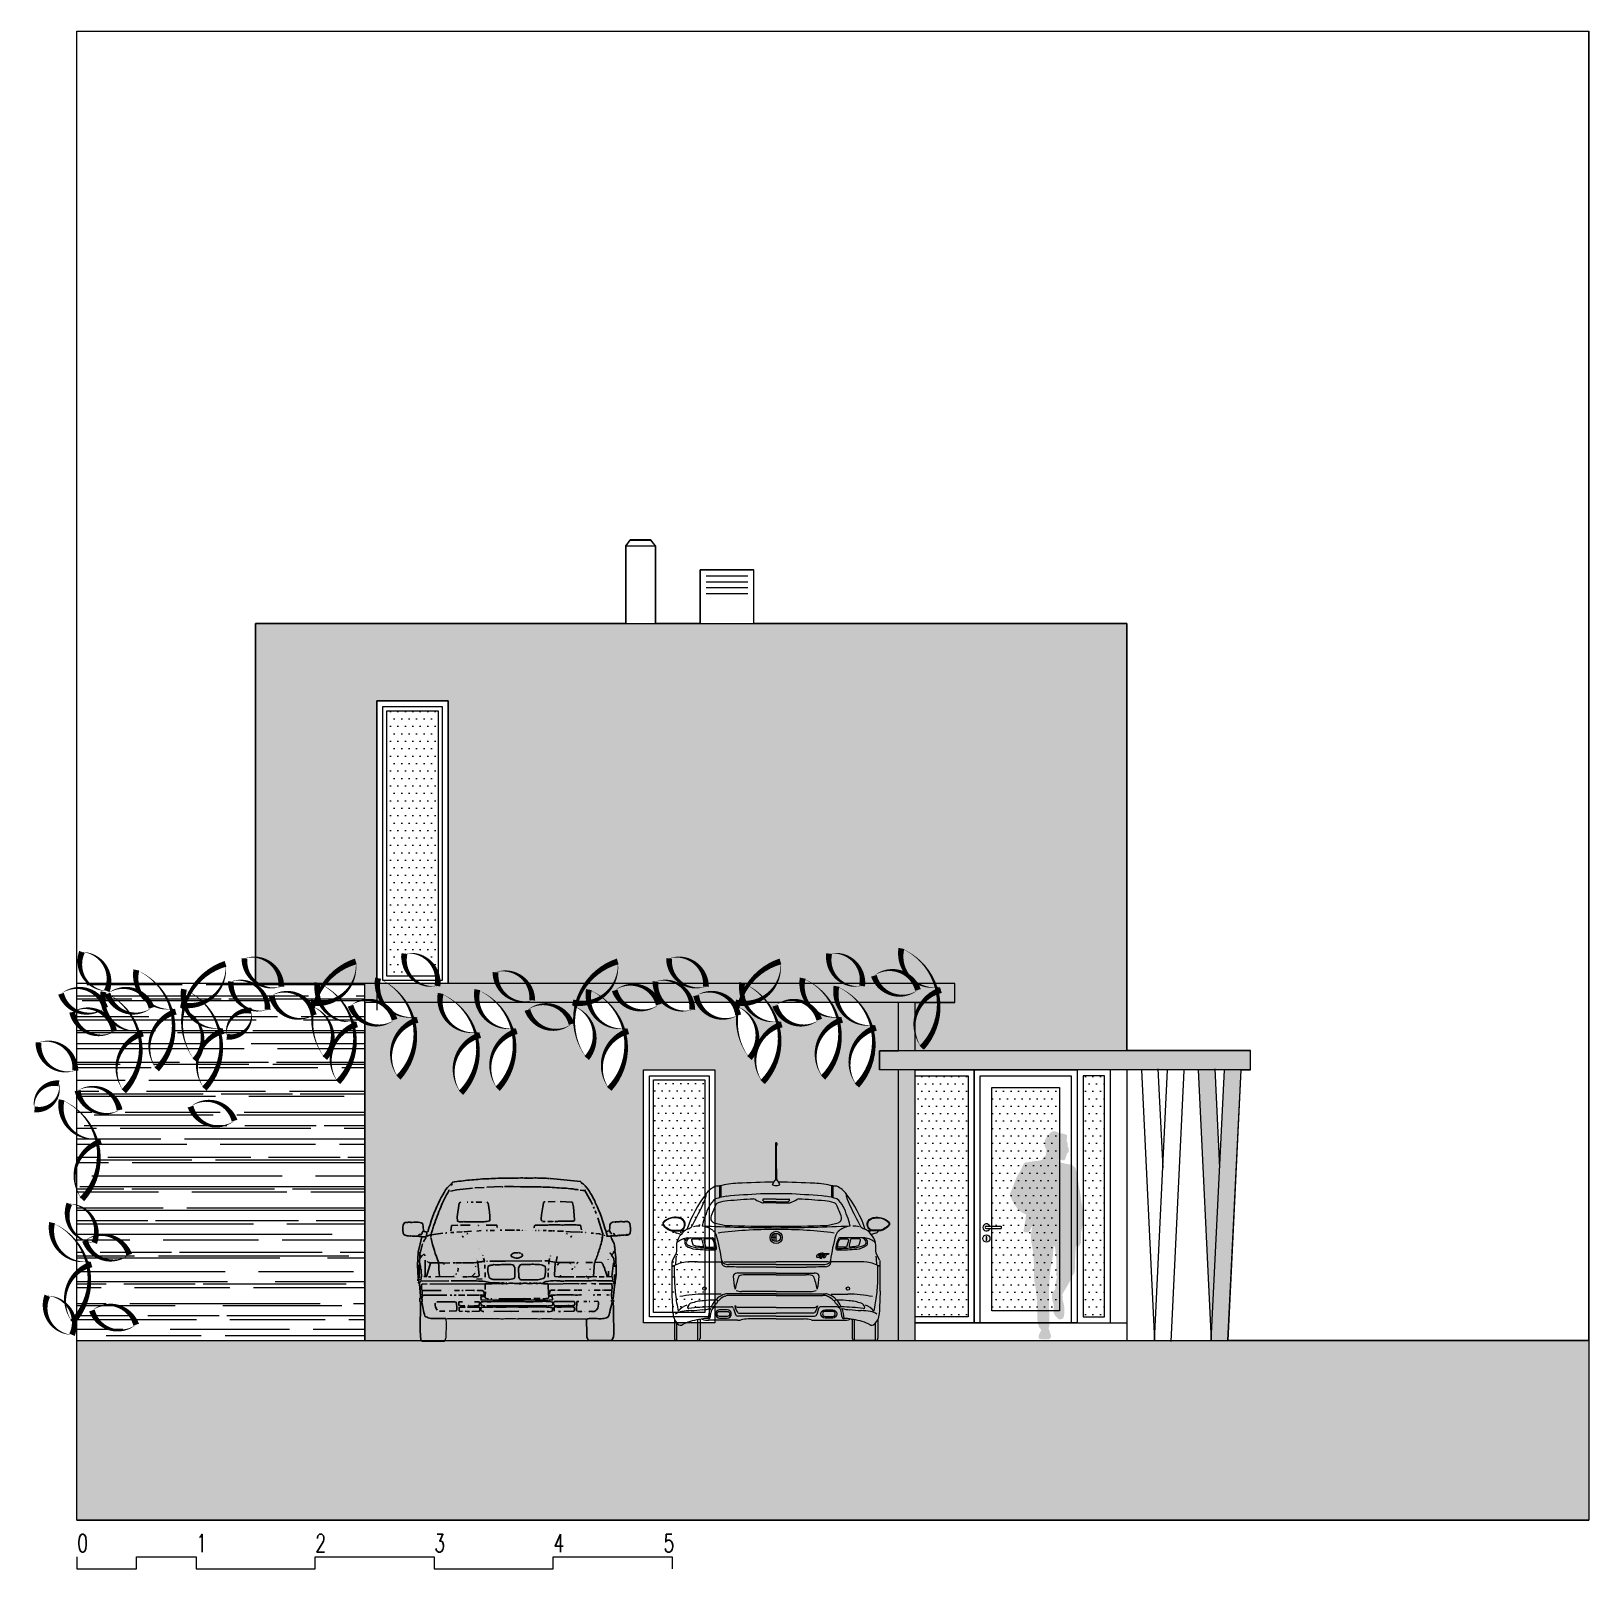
# Model space of a CAD drawing. Header units: metres. Extents: x -183 to 791, y -436 to 125.
# Drawn here: x 486.36 to 499.44, y -312.45 to -299.54 of the extents above; entities that cross this region are included whole.
import ezdxf

# ---------------------------------------------------------------- set-up
doc = ezdxf.new("R2010")
doc.units = ezdxf.units.M
doc.header["$MEASUREMENT"] = 0
doc.header["$XCLIPFRAME"] = 2
for name, color, linetype in [('01_SILNE', 1, 'Continuous'), ('okna', 4, 'Continuous'), ('SRAFA', 251, 'Continuous'), ('srafa fasada', 253, 'Continuous'), ('SRAFY', 3, 'Continuous'), ('SRAFY-TERÉN', 252, 'Continuous'), ('stafaz', 254, 'Continuous'), ('zariz.predmety', 203, 'Continuous'), ('ZARIZOVAKY', 251, 'Continuous')]:
    doc.layers.add(name, color=color, linetype=linetype)
doc.layers.add('FLOATING-WINDOWS', color=2, linetype='Continuous', plot=False)
doc.styles.add('ROMANS', font='romans.shx', dxfattribs={"width": 0.7})
picture_1 = doc.add_image_def('image1.jpg', size_in_pixel=(500, 333))
pattern_1 = [(0, (42.524654, -11.44078), (0.03125, 0.0625), [0, -0.0625])]

msp = doc.modelspace()

# ---------------------------------------------------------------- texts
at = {"layer": 'SRAFY', "linetype": 'Continuous', "lineweight": 0, "char_height": 0.15, "width": 1.66419, "attachment_point": 1, "style": 'ROMANS'}
for s, insert in [('0', (486.743, -312.162)), ('1', (487.743, -312.162)), ('2', (488.743, -312.162)), ('3', (489.743, -312.162)), ('4', (490.743, -312.162)), ('5', (491.669, -312.162))]:
    msp.add_mtext(s, dxfattribs=dict(at, insert=insert))

# ---------------------------------------------------------------- blocks, each defined once
blk = doc.blocks.new('BMW3-CUM')
at = {"lineweight": 0}
blk.add_line((-0.809, 0.011), (-0.797, 0.003), dxfattribs=at)
for points in [[(-0.751, 0.92), (-0.741, 0.95), (-0.731, 0.981), (-0.721, 1.012), (-0.71, 1.043), (-0.698, 1.073), (-0.686, 1.104), (-0.673, 1.134), (-0.66, 1.162), (-0.648, 1.185), (-0.637, 1.208), (-0.625, 1.23), (-0.613, 1.251), (-0.6, 1.272), (-0.584, 1.292), (-0.567, 1.31), (-0.547, 1.328), (-0.546, 1.324), (-0.547, 1.318), (-0.55, 1.314), (-0.552, 1.309)], [(-0.544, 1.333), (-0.543, 1.334), (-0.542, 1.336), (-0.541, 1.337), (-0.54, 1.338), (-0.523, 1.341), (-0.505, 1.343), (-0.488, 1.345), (-0.47, 1.347), (-0.452, 1.349), (-0.435, 1.351), (-0.417, 1.353), (-0.399, 1.355), (-0.381, 1.356), (-0.363, 1.358), (-0.345, 1.36), (-0.327, 1.361), (-0.309, 1.363), (-0.291, 1.364), (-0.274, 1.364), (-0.255, 1.365), (-0.237, 1.366), (-0.217, 1.367), (-0.198, 1.368), (-0.18, 1.369), (-0.16, 1.37), (-0.141, 1.37), (-0.123, 1.371), (-0.104, 1.371), (-0.085, 1.371), (-0.066, 1.371), (-0.048, 1.372), (-0.028, 1.372), (-0.009, 1.372), (0.009, 1.372), (0.029, 1.373), (0.048, 1.373), (0.062, 1.372), (0.076, 1.372), (0.091, 1.372), (0.105, 1.372), (0.119, 1.372), (0.133, 1.372), (0.148, 1.373), (0.161, 1.373), (0.175, 1.372), (0.19, 1.372), (0.203, 1.372), (0.217, 1.372), (0.231, 1.371), (0.245, 1.37), (0.259, 1.369), (0.272, 1.367)], [(0.002, 1.375), (0.002, 1.375)], [(0.077, 1.375), (0.078, 1.375), (0.079, 1.375), (0.08, 1.375), (0.082, 1.375)], [(0.824, 0.48), (0.824, 0.48), (0.825, 0.481), (0.825, 0.481), (0.825, 0.481), (0.824, 0.507), (0.83, 0.536), (0.832, 0.568), (0.831, 0.6), (0.833, 0.631), (0.83, 0.665), (0.829, 0.698), (0.827, 0.73), (0.822, 0.763), (0.822, 0.764), (0.823, 0.766), (0.823, 0.767), (0.824, 0.769), (0.822, 0.775), (0.822, 0.782), (0.821, 0.789), (0.818, 0.796), (0.817, 0.808), (0.814, 0.82), (0.809, 0.832), (0.804, 0.843), (0.799, 0.855), (0.794, 0.865), (0.79, 0.876), (0.789, 0.887), (0.841, 0.887), (0.846, 0.89), (0.851, 0.891), (0.855, 0.89), (0.86, 0.888), (0.867, 0.89), (0.874, 0.892), (0.882, 0.893), (0.889, 0.893), (0.897, 0.893), (0.905, 0.894), (0.913, 0.893), (0.92, 0.892), (0.925, 0.893), (0.929, 0.895), (0.934, 0.896), (0.938, 0.898), (0.942, 0.901), (0.946, 0.904), (0.949, 0.908), (0.951, 0.913), (0.952, 0.932), (0.952, 0.952), (0.951, 0.971), (0.948, 0.989), (0.947, 0.99), (0.947, 0.992), (0.945, 0.992), (0.944, 0.994), (0.942, 0.998), (0.938, 1.002), (0.932, 1.005), (0.926, 1.006), (0.922, 1.006), (0.918, 1.006), (0.914, 1.006), (0.91, 1.006), (0.907, 1.006), (0.903, 1.005), (0.899, 1.005), (0.896, 1.003), (0.889, 1.005), (0.881, 1.007), (0.873, 1.007), (0.865, 1.006), (0.856, 1.005), (0.847, 1.004), (0.838, 1.003), (0.83, 1.003), (0.829, 1.003), (0.829, 1.004), (0.827, 1.005), (0.825, 1.005), (0.8, 1), (0.793, 0.997), (0.786, 0.992), (0.782, 0.984), (0.779, 0.975), (0.779, 0.963), (0.778, 0.951), (0.777, 0.939), (0.775, 0.928), (0.749, 0.922), (0.738, 0.952), (0.728, 0.983), (0.718, 1.014), (0.708, 1.044), (0.697, 1.074), (0.685, 1.104), (0.673, 1.133), (0.659, 1.162), (0.657, 1.167), (0.655, 1.171), (0.652, 1.175), (0.652, 1.18), (0.637, 1.209), (0.627, 1.227), (0.617, 1.243), (0.607, 1.259), (0.597, 1.276), (0.586, 1.291), (0.573, 1.306), (0.558, 1.32), (0.542, 1.333), (0.539, 1.335), (0.537, 1.338), (0.535, 1.34), (0.532, 1.343), (0.28, 1.367), (0.278, 1.367)], [(0.541, 1.325), (0.541, 1.325), (0.54, 1.327), (0.539, 1.328), (0.539, 1.329)], [(0.543, 1.317), (0.543, 1.317)], [(-0.722, 0.901), (-0.72, 0.911), (-0.717, 0.92), (-0.714, 0.929), (-0.711, 0.938), (-0.707, 0.948), (-0.704, 0.957), (-0.701, 0.967), (-0.698, 0.977), (-0.692, 0.996), (-0.685, 1.016), (-0.677, 1.035), (-0.671, 1.053), (-0.664, 1.072), (-0.656, 1.09), (-0.649, 1.109), (-0.641, 1.127), (-0.634, 1.145), (-0.626, 1.163), (-0.617, 1.181), (-0.609, 1.198), (-0.601, 1.215), (-0.592, 1.232), (-0.583, 1.248), (-0.573, 1.265), (-0.573, 1.266), (-0.573, 1.268), (-0.572, 1.269), (-0.571, 1.27)], [(-0.568, 1.276), (-0.568, 1.276)], [(-0.567, 1.26), (-0.567, 1.26)], [(-0.56, 1.263), (-0.506, 1.272), (-0.375, 1.286)], [(-0.555, 1.303), (-0.555, 1.303)], [(-0.368, 1.288), (-0.368, 1.288)], [(-0.362, 1.288), (-0.362, 1.288)], [(-0.356, 1.29), (-0.276, 1.292)], [(-0.261, 1.293), (-0.261, 1.293)], [(-0.255, 1.294), (-0.131, 1.3)], [(-0.121, 1.297), (-0.121, 1.297), (-0.122, 1.298), (-0.123, 1.298), (-0.123, 1.297), (-0.123, 1.297), (-0.122, 1.297), (-0.121, 1.297), (-0.121, 1.297)], [(-0.113, 1.298), (-0.113, 1.298)], [(0.506, 1.275), (0.487, 1.277), (0.468, 1.28), (0.449, 1.282), (0.43, 1.284), (0.411, 1.286), (0.391, 1.287), (0.372, 1.288), (0.354, 1.289), (0.334, 1.291), (0.315, 1.292), (0.296, 1.293), (0.277, 1.294), (0.257, 1.295), (0.239, 1.296), (0.219, 1.296), (0.2, 1.297), (0.182, 1.297), (0.162, 1.298), (0.143, 1.298), (0.124, 1.299), (0.105, 1.298), (0.085, 1.299), (0.067, 1.299), (0.047, 1.299), (0.028, 1.299), (0.01, 1.3), (-0.01, 1.299), (-0.029, 1.3), (-0.048, 1.3), (-0.067, 1.3), (-0.087, 1.3), (-0.105, 1.3)], [(0.51, 1.273), (0.51, 1.273), (0.512, 1.273), (0.512, 1.273), (0.512, 1.273)], [(0.518, 1.273), (0.518, 1.273)], [(0.552, 1.268), (0.531, 1.271)], [(0.552, 1.298), (0.552, 1.298)], [(0.555, 1.266), (0.563, 1.266)], [(0.562, 1.281), (0.562, 1.281)], [(0.632, 1.149), (0.619, 1.178), (0.609, 1.196), (0.566, 1.274)], [(-0.431, 1.004), (-0.44, 1.005), (-0.448, 1.006), (-0.457, 1.005), (-0.467, 1.005), (-0.476, 1.004), (-0.484, 1.005), (-0.492, 1.007), (-0.501, 1.01), (-0.502, 1.046), (-0.498, 1.084), (-0.493, 1.122), (-0.487, 1.16), (-0.484, 1.163), (-0.481, 1.165), (-0.477, 1.167), (-0.472, 1.168)], [(-0.428, 1.004), (-0.416, 1.005), (-0.403, 1.005), (-0.39, 1.005), (-0.377, 1.004), (-0.365, 1.005), (-0.352, 1.004), (-0.339, 1.004), (-0.326, 1.003), (-0.314, 1.004), (-0.302, 1.004), (-0.289, 1.004), (-0.277, 1.005), (-0.265, 1.006), (-0.253, 1.008), (-0.242, 1.01), (-0.23, 1.013), (-0.23, 1.014), (-0.229, 1.016), (-0.228, 1.017), (-0.228, 1.017), (-0.229, 1.053), (-0.232, 1.088), (-0.237, 1.124), (-0.243, 1.16), (-0.245, 1.163), (-0.247, 1.165), (-0.249, 1.167), (-0.253, 1.168)], [(-0.42, 1.168), (-0.418, 1.168), (-0.417, 1.168), (-0.416, 1.168), (-0.414, 1.168)], [(-0.385, 1.169), (-0.369, 1.169)], [(-0.352, 1.171), (-0.352, 1.171)], [(-0.345, 1.169), (-0.296, 1.17)], [(-0.273, 1.17), (-0.273, 1.17)], [(-0.267, 1.169), (-0.267, 1.169)], [(-0.261, 1.17), (-0.261, 1.17)], [(0.209, 1.009), (0.206, 1.013), (0.204, 1.018), (0.202, 1.024), (0.202, 1.03), (0.205, 1.063), (0.21, 1.096), (0.215, 1.129), (0.221, 1.162), (0.223, 1.165), (0.226, 1.169), (0.228, 1.172), (0.232, 1.173), (0.232, 1.173), (0.233, 1.173), (0.234, 1.173), (0.234, 1.173)], [(0.24, 1.175), (0.24, 1.175)], [(0.256, 1.174), (0.256, 1.174)], [(0.26, 1.173), (0.321, 1.174)], [(0.331, 1.008), (0.339, 1.008), (0.347, 1.009), (0.355, 1.009), (0.364, 1.009), (0.372, 1.009), (0.38, 1.009), (0.389, 1.009), (0.397, 1.009), (0.406, 1.009), (0.416, 1.009), (0.425, 1.01), (0.434, 1.01), (0.442, 1.01), (0.451, 1.01), (0.46, 1.01), (0.468, 1.009), (0.473, 1.011), (0.477, 1.013), (0.481, 1.015), (0.483, 1.02), (0.48, 1.057), (0.478, 1.093), (0.475, 1.129), (0.466, 1.165), (0.464, 1.167), (0.462, 1.168), (0.461, 1.169), (0.459, 1.17), (0.363, 1.175)], [(0.341, 1.172), (0.341, 1.172)], [(0.635, 1.143), (0.635, 1.143)], [(0.639, 1.135), (0.639, 1.135)], [(0.648, 1.116), (0.642, 1.129)], [(0.651, 1.109), (0.651, 1.109)], [(0.653, 1.102), (0.653, 1.102)], [(0.665, 1.075), (0.656, 1.096)], [(0.667, 1.068), (0.667, 1.068)], [(0.673, 1.055), (0.673, 1.055)], [(-0.872, 0.884), (-0.882, 0.885), (-0.892, 0.886), (-0.902, 0.885), (-0.913, 0.886), (-0.923, 0.887), (-0.932, 0.889), (-0.941, 0.892), (-0.95, 0.898), (-0.957, 0.91), (-0.959, 0.933), (-0.959, 0.956), (-0.957, 0.978), (-0.946, 0.996), (-0.941, 0.998), (-0.937, 0.998), (-0.931, 0.999), (-0.927, 1.001), (-0.925, 1), (-0.924, 0.999), (-0.923, 0.999), (-0.921, 0.998), (-0.911, 1.002), (-0.902, 1.002), (-0.892, 0.998), (-0.88, 0.999), (-0.868, 1), (-0.855, 1.001), (-0.842, 1.002), (-0.83, 1.001), (-0.817, 0.999), (-0.806, 0.995), (-0.795, 0.99), (-0.795, 0.988), (-0.794, 0.987), (-0.793, 0.986), (-0.793, 0.986), (-0.785, 0.93)], [(-0.892, 1.002), (-0.892, 1.002), (-0.891, 1.002), (-0.89, 1.002), (-0.89, 1.002)], [(-0.803, 0.881), (-0.823, 0.882), (-0.826, 0.883), (-0.826, 0.885), (-0.827, 0.888), (-0.827, 0.89), (-0.827, 0.892), (-0.825, 0.895), (-0.823, 0.897), (-0.821, 0.898), (-0.815, 0.898), (-0.809, 0.899), (-0.804, 0.9), (-0.8, 0.903), (-0.798, 0.909), (-0.797, 0.916), (-0.794, 0.921), (-0.789, 0.924), (-0.787, 0.925), (-0.786, 0.925), (-0.785, 0.925), (-0.785, 0.925), (-0.757, 0.917), (-0.762, 0.882)], [(-0.559, 0.922), (-0.559, 0.922)], [(-0.557, 0.929), (-0.552, 0.967), (-0.551, 0.969), (-0.55, 0.972), (-0.548, 0.973), (-0.545, 0.974), (-0.498, 0.977)], [(-0.505, 0.918), (-0.462, 0.921)], [(-0.49, 0.974), (-0.49, 0.974)], [(-0.48, 0.977), (-0.48, 0.977)], [(-0.474, 0.975), (-0.393, 0.976)], [(-0.455, 0.923), (-0.455, 0.923)], [(-0.445, 0.919), (-0.445, 0.919), (-0.445, 0.92), (-0.444, 0.921), (-0.444, 0.921), (-0.382, 0.925)], [(-0.338, 0.927), (-0.302, 0.93)], [(-0.327, 0.974), (-0.327, 0.974), (-0.326, 0.974), (-0.324, 0.974), (-0.324, 0.974)], [(-0.318, 0.977), (-0.318, 0.977)], [(-0.166, 0.956), (-0.17, 0.975), (-0.261, 0.975)], [(-0.261, 0.931), (-0.248, 0.931)], [(-0.226, 0.931), (-0.19, 0.932)], [(-0.167, 0.949), (-0.167, 0.949)], [(-0.141, 0.934), (-0.128, 0.934)], [(-0.09, 0.933), (-0.101, 0.934)], [(-0.087, 0.933), (-0.023, 0.934)], [(-0.017, 0.931), (-0.017, 0.931)], [(-0.004, 0.934), (0.022, 0.934)], [(0.028, 0.932), (0.028, 0.932)], [(0.034, 0.932), (0.034, 0.932)], [(0.045, 0.933), (0.045, 0.933), (0.045, 0.933), (0.044, 0.932), (0.044, 0.932), (0.044, 0.932), (0.045, 0.933), (0.045, 0.933), (0.045, 0.933)], [(0.063, 0.932), (0.063, 0.932)], [(0.069, 0.935), (0.069, 0.935)], [(0.075, 0.932), (0.075, 0.932)], [(0.133, 0.933), (0.133, 0.933)], [(0.14, 0.947), (0.14, 0.947)], [(0.54, 0.938), (0.532, 0.975), (0.52, 0.977), (0.508, 0.977), (0.495, 0.978), (0.484, 0.978), (0.472, 0.978), (0.459, 0.978), (0.447, 0.978), (0.435, 0.978), (0.423, 0.978), (0.411, 0.978), (0.399, 0.978), (0.387, 0.977), (0.375, 0.977), (0.363, 0.978), (0.351, 0.979), (0.339, 0.979), (0.327, 0.979), (0.316, 0.979), (0.304, 0.978), (0.292, 0.978), (0.28, 0.978), (0.269, 0.978), (0.257, 0.977), (0.245, 0.977), (0.233, 0.977), (0.221, 0.977), (0.21, 0.977), (0.199, 0.977), (0.187, 0.977), (0.176, 0.976), (0.164, 0.977), (0.153, 0.977), (0.148, 0.973), (0.146, 0.968), (0.144, 0.961), (0.143, 0.954)], [(0.155, 0.931), (0.157, 0.931), (0.157, 0.931), (0.159, 0.931), (0.16, 0.931)], [(0.181, 0.931), (0.181, 0.931), (0.183, 0.931), (0.184, 0.931), (0.186, 0.931)], [(0.197, 0.931), (0.197, 0.931)], [(0.206, 0.931), (0.206, 0.931)], [(0.213, 1.007), (0.236, 1.007)], [(0.219, 0.931), (0.244, 0.931)], [(0.242, 1.006), (0.242, 1.006)], [(0.251, 0.929), (0.251, 0.929)], [(0.252, 1.007), (0.252, 1.007)], [(0.258, 1.007), (0.292, 1.008)], [(0.296, 0.929), (0.265, 0.929)], [(0.299, 1.007), (0.299, 1.007), (0.301, 1.007), (0.301, 1.007), (0.301, 1.007), (0.301, 1.007), (0.299, 1.007), (0.298, 1.006), (0.299, 1.007)], [(0.3, 0.928), (0.315, 0.928)], [(0.309, 1.007), (0.309, 1.007)], [(0.328, 1.008), (0.316, 1.008)], [(0.375, 0.926), (0.34, 0.926)], [(0.379, 0.925), (0.39, 0.925)], [(0.533, 0.917), (0.447, 0.92), (0.409, 0.924)], [(0.441, 0.917), (0.441, 0.917)], [(0.538, 0.916), (0.548, 0.916)], [(0.721, 0.903), (0.678, 1.037)], [(0.756, 0.89), (0.749, 0.919)], [(0.785, 0.912), (0.779, 0.926)], [(0.825, 1), (0.825, 1), (0.826, 1), (0.827, 1), (0.827, 1)], [(-0.947, 0.892), (-0.947, 0.892)], [(-0.869, 0.884), (-0.832, 0.884)], [(-0.831, 0.75), (-0.799, 0.879), (-0.767, 0.879), (-0.766, 0.874), (-0.766, 0.868), (-0.77, 0.863), (-0.773, 0.858), (-0.777, 0.853), (-0.78, 0.848), (-0.783, 0.843), (-0.786, 0.837)], [(-0.813, 0.742), (-0.794, 0.818)], [(-0.793, 0.826), (-0.793, 0.826)], [(-0.789, 0.831), (-0.789, 0.831)], [(-0.757, 0.883), (-0.728, 0.894)], [(-0.724, 0.873), (-0.722, 0.896), (-0.623, 0.908)], [(-0.66, 0.665), (-0.669, 0.689), (-0.677, 0.714), (-0.687, 0.739), (-0.695, 0.763), (-0.703, 0.789), (-0.711, 0.813), (-0.717, 0.839), (-0.723, 0.864), (-0.723, 0.866), (-0.722, 0.867), (-0.722, 0.867), (-0.722, 0.867)], [(-0.601, 0.909), (-0.598, 0.91), (-0.596, 0.911), (-0.592, 0.912), (-0.589, 0.912)], [(-0.563, 0.914), (-0.563, 0.914)], [(-0.554, 0.915), (-0.554, 0.915), (-0.554, 0.915), (-0.556, 0.915), (-0.556, 0.915)], [(-0.55, 0.914), (-0.532, 0.915)], [(-0.467, 0.889), (-0.467, 0.889)], [(-0.449, 0.875), (-0.461, 0.885)], [(-0.415, 0.902), (-0.423, 0.907)], [(-0.408, 0.899), (-0.408, 0.899)], [(0.408, 0.899), (0.408, 0.899)], [(0.415, 0.902), (0.423, 0.907)], [(0.429, 0.91), (0.429, 0.91)], [(0.449, 0.875), (0.461, 0.885)], [(0.467, 0.889), (0.467, 0.889)], [(0.568, 0.912), (0.568, 0.912)], [(0.575, 0.914), (0.575, 0.914), (0.576, 0.914), (0.576, 0.914), (0.576, 0.914)], [(0.584, 0.912), (0.584, 0.912)], [(0.632, 0.909), (0.622, 0.91)], [(0.637, 0.908), (0.638, 0.908), (0.639, 0.908), (0.641, 0.908), (0.642, 0.908)], [(0.648, 0.906), (0.648, 0.906)], [(0.755, 0.549), (0.754, 0.557), (0.751, 0.565), (0.748, 0.572), (0.745, 0.581), (0.742, 0.589), (0.74, 0.596), (0.738, 0.602), (0.736, 0.608), (0.733, 0.616), (0.73, 0.623), (0.727, 0.631), (0.724, 0.638), (0.722, 0.645), (0.718, 0.652), (0.714, 0.658), (0.71, 0.662), (0.658, 0.664), (0.655, 0.666), (0.655, 0.669), (0.655, 0.673), (0.656, 0.677), (0.661, 0.687), (0.666, 0.698), (0.669, 0.71), (0.674, 0.72), (0.678, 0.733), (0.682, 0.745), (0.686, 0.758), (0.689, 0.77), (0.694, 0.782), (0.697, 0.794), (0.701, 0.806), (0.705, 0.818), (0.709, 0.837), (0.714, 0.857), (0.717, 0.876), (0.717, 0.895), (0.718, 0.897), (0.721, 0.898), (0.723, 0.897), (0.726, 0.897)], [(0.688, 0.903), (0.662, 0.906)], [(0.691, 0.902), (0.692, 0.902), (0.693, 0.902), (0.694, 0.902), (0.695, 0.902)], [(0.704, 0.899), (0.704, 0.899), (0.703, 0.9), (0.701, 0.9), (0.701, 0.9), (0.701, 0.9), (0.702, 0.9), (0.703, 0.9), (0.704, 0.899)], [(0.703, 0.871), (0.703, 0.871)], [(0.707, 0.899), (0.707, 0.899)], [(0.71, 0.869), (0.71, 0.869), (0.712, 0.869), (0.712, 0.869), (0.712, 0.869)], [(0.716, 0.9), (0.716, 0.9)], [(0.735, 0.891), (0.735, 0.891), (0.735, 0.892), (0.734, 0.892), (0.734, 0.892), (0.734, 0.892), (0.735, 0.892), (0.735, 0.891), (0.735, 0.891)], [(0.751, 0.882), (0.751, 0.882)], [(0.755, 0.882), (0.755, 0.883), (0.756, 0.883), (0.756, 0.884), (0.756, 0.885), (0.783, 0.885)], [(0.792, 0.906), (0.792, 0.906), (0.793, 0.906), (0.794, 0.906), (0.794, 0.906), (0.793, 0.907), (0.791, 0.908), (0.79, 0.908), (0.79, 0.906), (0.79, 0.906), (0.791, 0.906), (0.792, 0.906), (0.792, 0.906)], [(0.819, 0.894), (0.819, 0.895), (0.819, 0.897), (0.819, 0.898), (0.818, 0.901), (0.806, 0.907)], [(0.858, 0.893), (0.859, 0.893), (0.86, 0.893), (0.861, 0.893), (0.862, 0.893)], [(0.92, 0.897), (0.921, 0.897), (0.921, 0.897), (0.922, 0.897), (0.924, 0.897)], [(1.014, 0.868), (1.014, 0.868)], [(-0.831, 0.533), (-0.833, 0.587), (-0.836, 0.64), (-0.835, 0.694), (-0.83, 0.747), (-0.826, 0.746), (-0.822, 0.744), (-0.819, 0.74), (-0.816, 0.736), (-0.816, 0.703)], [(-0.809, 0.513), (-0.807, 0.537), (-0.806, 0.539), (-0.806, 0.54), (-0.804, 0.542), (-0.803, 0.543), (-0.804, 0.558), (-0.805, 0.572), (-0.806, 0.587), (-0.807, 0.602), (-0.81, 0.61), (-0.811, 0.619), (-0.812, 0.628), (-0.815, 0.637), (-0.818, 0.651), (-0.82, 0.666), (-0.82, 0.681), (-0.817, 0.694), (-0.814, 0.699), (-0.81, 0.703), (-0.807, 0.706), (-0.805, 0.71), (-0.784, 0.732), (-0.781, 0.731), (-0.779, 0.73), (-0.777, 0.727), (-0.776, 0.723), (-0.775, 0.722), (-0.774, 0.72), (-0.774, 0.719), (-0.774, 0.718)], [(-0.806, 0.719), (-0.807, 0.72), (-0.809, 0.721), (-0.809, 0.721), (-0.811, 0.723)], [(-0.782, 0.544), (-0.777, 0.544), (-0.772, 0.545), (-0.767, 0.545), (-0.762, 0.544), (-0.727, 0.657), (-0.719, 0.659), (-0.711, 0.66), (-0.703, 0.66), (-0.695, 0.66), (-0.686, 0.661), (-0.677, 0.66), (-0.669, 0.66), (-0.661, 0.661), (-0.658, 0.635), (-0.656, 0.606), (-0.655, 0.577), (-0.653, 0.548)], [(-0.771, 0.549), (-0.771, 0.681)], [(-0.753, 0.669), (-0.753, 0.669), (-0.753, 0.669), (-0.755, 0.67), (-0.755, 0.67), (-0.755, 0.67), (-0.754, 0.67), (-0.753, 0.669), (-0.753, 0.669)], [(-0.729, 0.66), (-0.746, 0.666)], [(-0.618, 0.661), (-0.654, 0.661)], [(-0.617, 0.645), (-0.612, 0.658), (-0.564, 0.661)], [(-0.542, 0.659), (-0.542, 0.659)], [(-0.519, 0.66), (-0.536, 0.66)], [(-0.515, 0.66), (-0.466, 0.661)], [(-0.461, 0.658), (-0.461, 0.658), (-0.461, 0.659), (-0.461, 0.66), (-0.461, 0.661)], [(-0.459, 0.658), (-0.457, 0.659), (-0.457, 0.66), (-0.455, 0.66), (-0.454, 0.661), (-0.367, 0.661)], [(-0.415, 0.541), (-0.38, 0.546), (-0.373, 0.544), (-0.367, 0.543), (-0.359, 0.543), (-0.352, 0.542), (-0.345, 0.542), (-0.337, 0.543), (-0.331, 0.544), (-0.325, 0.545), (-0.322, 0.548), (-0.321, 0.549), (-0.319, 0.551), (-0.319, 0.552), (-0.331, 0.659), (-0.326, 0.663), (-0.321, 0.666), (-0.314, 0.667), (-0.307, 0.668), (-0.3, 0.669), (-0.292, 0.67), (-0.285, 0.67), (-0.279, 0.671), (-0.278, 0.671), (-0.276, 0.671), (-0.276, 0.669), (-0.275, 0.669)], [(-0.363, 0.657), (-0.363, 0.657), (-0.363, 0.658), (-0.363, 0.659), (-0.363, 0.659), (-0.335, 0.662), (-0.333, 0.662), (-0.333, 0.664), (-0.332, 0.666), (-0.331, 0.668), (-0.335, 0.676)], [(-0.342, 0.699), (-0.342, 0.699)], [(-0.339, 0.688), (-0.339, 0.688)], [(-0.337, 0.683), (-0.337, 0.683)], [(-0.321, 0.781), (-0.321, 0.781)], [(-0.314, 0.772), (-0.314, 0.772)], [(-0.296, 0.734), (-0.296, 0.734)], [(-0.293, 0.728), (-0.293, 0.728)], [(-0.289, 0.719), (-0.289, 0.719), (-0.289, 0.721), (-0.289, 0.722), (-0.289, 0.722)], [(-0.274, 0.673), (-0.282, 0.7)], [(-0.26, 0.675), (-0.26, 0.675)], [(-0.253, 0.673), (-0.253, 0.673), (-0.251, 0.674), (-0.25, 0.674), (-0.25, 0.674)], [(-0.1, 0.675), (-0.228, 0.673)], [(-0.097, 0.674), (0.209, 0.677)], [(-0.014, 0.7), (-0.042, 0.709), (-0.046, 0.711), (-0.048, 0.715), (-0.05, 0.719), (-0.05, 0.725), (-0.044, 0.732), (-0.037, 0.737), (-0.03, 0.74), (-0.021, 0.743), (-0.013, 0.744), (-0.005, 0.745), (0.003, 0.745), (0.012, 0.746)], [(-0.011, 0.7), (-0.01, 0.7), (-0.009, 0.7), (-0.007, 0.7), (-0.007, 0.701), (-0.003, 0.7), (0, 0.7), (0.004, 0.7), (0.008, 0.7), (0.011, 0.701), (0.015, 0.702), (0.019, 0.703), (0.023, 0.704), (0.03, 0.707), (0.037, 0.71), (0.041, 0.714), (0.045, 0.72), (0.045, 0.726), (0.043, 0.731), (0.04, 0.734), (0.036, 0.738)], [(0.02, 0.743), (0.02, 0.743), (0.02, 0.744), (0.019, 0.744), (0.019, 0.744), (0.018, 0.744), (0.018, 0.743), (0.019, 0.743), (0.02, 0.743)], [(0.026, 0.741), (0.026, 0.741), (0.028, 0.741), (0.028, 0.741), (0.028, 0.741), (0.028, 0.742), (0.026, 0.742), (0.024, 0.741), (0.026, 0.741)], [(0.264, 0.677), (0.232, 0.677)], [(0.266, 0.648), (0.268, 0.674), (0.318, 0.665)], [(0.27, 0.679), (0.273, 0.697)], [(0.275, 0.704), (0.275, 0.704)], [(0.278, 0.71), (0.278, 0.71)], [(0.28, 0.717), (0.28, 0.717), (0.281, 0.718), (0.281, 0.719), (0.281, 0.719)], [(0.284, 0.725), (0.284, 0.725)], [(0.345, 0.541), (0.317, 0.545), (0.314, 0.555), (0.314, 0.556), (0.314, 0.558), (0.314, 0.558), (0.314, 0.56), (0.321, 0.658), (0.324, 0.665), (0.351, 0.663), (0.351, 0.663), (0.351, 0.662), (0.352, 0.661), (0.353, 0.66), (0.338, 0.639)], [(0.327, 0.67), (0.337, 0.713)], [(0.356, 0.663), (0.44, 0.663)], [(0.448, 0.653), (0.447, 0.654), (0.446, 0.656), (0.445, 0.657), (0.444, 0.659), (0.444, 0.66), (0.444, 0.66), (0.444, 0.661), (0.444, 0.663), (0.482, 0.663)], [(0.503, 0.654), (0.504, 0.655), (0.505, 0.657), (0.505, 0.66), (0.506, 0.661), (0.507, 0.662), (0.508, 0.662), (0.509, 0.663), (0.51, 0.664)], [(0.589, 0.662), (0.576, 0.663)], [(0.592, 0.662), (0.632, 0.663)], [(0.643, 0.549), (0.651, 0.663)], [(0.766, 0.685), (0.766, 0.685), (0.766, 0.686), (0.766, 0.687), (0.766, 0.687)], [(0.772, 0.738), (0.772, 0.738)], [(0.791, 0.731), (0.791, 0.731), (0.791, 0.733), (0.791, 0.734), (0.79, 0.734), (0.787, 0.737), (0.785, 0.738), (0.783, 0.74), (0.779, 0.74)], [(0.814, 0.662), (0.812, 0.695), (0.794, 0.725), (0.797, 0.729), (0.802, 0.733), (0.806, 0.737), (0.809, 0.742), (0.809, 0.744), (0.809, 0.744), (0.809, 0.746), (0.809, 0.748), (0.811, 0.751), (0.814, 0.754), (0.817, 0.755), (0.821, 0.757)], [(0.803, 0.513), (0.802, 0.539), (0.801, 0.54), (0.8, 0.542), (0.798, 0.542), (0.797, 0.544), (0.81, 0.657), (0.812, 0.657), (0.812, 0.657), (0.812, 0.657), (0.814, 0.657), (0.818, 0.627)], [(-0.835, 0.509), (-0.835, 0.509), (-0.835, 0.511), (-0.834, 0.512), (-0.833, 0.513), (-0.833, 0.514), (-0.831, 0.513), (-0.83, 0.512), (-0.828, 0.512), (-0.827, 0.512), (-0.827, 0.513), (-0.827, 0.515), (-0.827, 0.516), (-0.826, 0.517), (-0.824, 0.517), (-0.824, 0.517), (-0.822, 0.518), (-0.822, 0.52), (-0.822, 0.521), (-0.824, 0.521), (-0.827, 0.522), (-0.827, 0.522), (-0.827, 0.524), (-0.827, 0.524), (-0.827, 0.525), (-0.828, 0.524), (-0.829, 0.524), (-0.828, 0.521), (-0.828, 0.52), (-0.829, 0.518), (-0.83, 0.518), (-0.832, 0.518), (-0.833, 0.52), (-0.834, 0.518), (-0.835, 0.515), (-0.834, 0.512), (-0.835, 0.509)], [(-0.83, 0.53), (-0.83, 0.53), (-0.83, 0.529), (-0.83, 0.527), (-0.83, 0.527)], [(-0.823, 0.531), (-0.823, 0.642)], [(-0.761, 0.526), (-0.761, 0.526)], [(-0.743, 0.542), (-0.725, 0.542)], [(-0.718, 0.526), (-0.718, 0.526)], [(-0.685, 0.543), (-0.538, 0.544)], [(-0.53, 0.544), (-0.532, 0.544), (-0.532, 0.544), (-0.533, 0.545), (-0.533, 0.547), (-0.533, 0.547), (-0.533, 0.547), (-0.533, 0.547), (-0.533, 0.547)], [(-0.527, 0.553), (-0.527, 0.553)], [(-0.527, 0.542), (-0.527, 0.542), (-0.526, 0.542), (-0.525, 0.542), (-0.525, 0.542)], [(-0.521, 0.558), (-0.521, 0.558)], [(-0.514, 0.563), (-0.513, 0.565), (-0.512, 0.566), (-0.511, 0.567), (-0.51, 0.569)], [(-0.507, 0.645), (-0.507, 0.645)], [(-0.502, 0.636), (-0.502, 0.636)], [(-0.499, 0.588), (-0.496, 0.615)], [(-0.498, 0.622), (-0.498, 0.622)], [(-0.465, 0.541), (-0.465, 0.541)], [(-0.418, 0.543), (-0.457, 0.543)], [(-0.378, 0.549), (-0.353, 0.573)], [(-0.357, 0.649), (-0.357, 0.649)], [(-0.351, 0.64), (-0.351, 0.64)], [(-0.35, 0.579), (-0.35, 0.579)], [(-0.347, 0.625), (-0.348, 0.633)], [(-0.348, 0.589), (-0.348, 0.589)], [(-0.34, 0.523), (-0.294, 0.524)], [(-0.273, 0.531), (-0.273, 0.531)], [(-0.271, 0.611), (-0.272, 0.644)], [(-0.268, 0.538), (-0.268, 0.578)], [(-0.138, 0.519), (-0.124, 0.521), (-0.109, 0.521), (-0.094, 0.52), (-0.079, 0.52), (-0.064, 0.52), (-0.05, 0.522), (-0.037, 0.524), (-0.024, 0.529), (-0.023, 0.531), (-0.023, 0.533), (-0.021, 0.533), (-0.021, 0.534), (-0.022, 0.536), (-0.021, 0.538), (-0.02, 0.539), (-0.018, 0.541), (-0.018, 0.566), (-0.018, 0.592), (-0.02, 0.617), (-0.029, 0.64), (-0.039, 0.643), (-0.049, 0.645), (-0.059, 0.646), (-0.069, 0.647), (-0.079, 0.647), (-0.09, 0.647), (-0.101, 0.647), (-0.111, 0.647), (-0.122, 0.646), (-0.132, 0.645), (-0.143, 0.644), (-0.154, 0.644), (-0.164, 0.644), (-0.175, 0.644), (-0.185, 0.644), (-0.196, 0.645), (-0.202, 0.643), (-0.208, 0.641), (-0.215, 0.64), (-0.22, 0.639), (-0.226, 0.637), (-0.232, 0.636), (-0.237, 0.634), (-0.242, 0.632), (-0.247, 0.61), (-0.246, 0.586), (-0.241, 0.562), (-0.235, 0.538), (-0.232, 0.534), (-0.228, 0.53), (-0.224, 0.528), (-0.22, 0.526), (-0.216, 0.524), (-0.212, 0.523), (-0.207, 0.522), (-0.203, 0.521), (-0.195, 0.521), (-0.187, 0.52), (-0.179, 0.52), (-0.17, 0.521), (-0.162, 0.521), (-0.155, 0.52), (-0.146, 0.52), (-0.138, 0.519)], [(0.042, 0.516), (0.054, 0.517), (0.065, 0.517), (0.077, 0.517), (0.09, 0.517), (0.102, 0.517), (0.114, 0.516), (0.126, 0.516), (0.139, 0.516), (0.151, 0.516), (0.163, 0.516), (0.175, 0.517), (0.186, 0.519), (0.198, 0.522), (0.209, 0.525), (0.219, 0.529), (0.23, 0.535), (0.235, 0.558), (0.24, 0.583), (0.239, 0.608), (0.235, 0.631), (0.224, 0.635), (0.213, 0.639), (0.201, 0.643), (0.189, 0.645), (0.177, 0.646), (0.164, 0.647), (0.151, 0.647), (0.138, 0.648), (0.125, 0.648), (0.112, 0.647), (0.098, 0.647), (0.086, 0.646), (0.073, 0.646), (0.06, 0.645), (0.047, 0.645), (0.035, 0.645), (0.031, 0.644), (0.028, 0.643), (0.025, 0.64), (0.022, 0.64), (0.013, 0.616), (0.012, 0.59), (0.014, 0.564), (0.014, 0.538), (0.018, 0.532), (0.023, 0.526), (0.027, 0.521), (0.033, 0.518), (0.035, 0.518), (0.038, 0.517), (0.04, 0.516), (0.042, 0.516)], [(0.26, 0.538), (0.261, 0.576)], [(0.262, 0.594), (0.263, 0.613)], [(0.263, 0.532), (0.263, 0.532)], [(0.265, 0.64), (0.265, 0.64)], [(0.33, 0.613), (0.33, 0.613)], [(0.332, 0.621), (0.332, 0.621)], [(0.335, 0.632), (0.335, 0.632)], [(0.348, 0.541), (0.421, 0.543), (0.476, 0.541)], [(0.365, 0.551), (0.365, 0.551), (0.364, 0.551), (0.363, 0.552), (0.363, 0.552), (0.364, 0.551), (0.365, 0.551), (0.366, 0.55), (0.365, 0.551)], [(0.453, 0.647), (0.453, 0.647)], [(0.454, 0.572), (0.454, 0.572)], [(0.464, 0.601), (0.466, 0.615)], [(0.483, 0.617), (0.483, 0.617)], [(0.483, 0.54), (0.483, 0.54)], [(0.485, 0.632), (0.485, 0.632)], [(0.485, 0.624), (0.485, 0.624), (0.485, 0.625), (0.485, 0.626), (0.485, 0.626)], [(0.488, 0.54), (0.488, 0.54)], [(0.495, 0.541), (0.573, 0.542)], [(0.577, 0.525), (0.577, 0.525)], [(0.618, 0.542), (0.583, 0.542), (0.58, 0.544), (0.582, 0.546), (0.584, 0.549), (0.586, 0.55)], [(0.589, 0.526), (0.589, 0.526)], [(0.596, 0.528), (0.596, 0.528), (0.598, 0.528), (0.598, 0.528), (0.599, 0.528)], [(0.608, 0.526), (0.608, 0.526)], [(0.614, 0.605), (0.614, 0.605), (0.614, 0.606), (0.614, 0.608), (0.614, 0.608)], [(0.622, 0.542), (0.643, 0.544), (0.669, 0.542)], [(0.69, 0.543), (0.73, 0.543)], [(0.739, 0.541), (0.739, 0.541)], [(0.751, 0.543), (0.793, 0.544)], [(0.767, 0.549), (0.767, 0.59)], [(0.821, 0.512), (0.819, 0.563)], [(-0.819, 0.487), (-0.819, 0.487), (-0.818, 0.488), (-0.817, 0.488), (-0.817, 0.488), (-0.823, 0.501), (-0.825, 0.5), (-0.826, 0.5), (-0.827, 0.497), (-0.828, 0.496), (-0.828, 0.492), (-0.826, 0.489), (-0.824, 0.487), (-0.822, 0.485), (-0.821, 0.485), (-0.82, 0.486), (-0.819, 0.487), (-0.819, 0.487)], [(-0.825, 0.509), (-0.825, 0.509), (-0.825, 0.51), (-0.825, 0.511), (-0.825, 0.511)], [(-0.825, 0.506), (-0.825, 0.506)], [(-0.81, 0.383), (-0.821, 0.48)], [(-0.816, 0.499), (-0.814, 0.501), (-0.811, 0.502), (-0.81, 0.504), (-0.808, 0.507), (-0.573, 0.509)], [(-0.798, 0.431), (-0.802, 0.437), (-0.802, 0.444), (-0.802, 0.453), (-0.803, 0.46), (-0.802, 0.466), (-0.802, 0.471), (-0.801, 0.477), (-0.8, 0.48), (-0.755, 0.483)], [(-0.797, 0.391), (-0.796, 0.426), (-0.639, 0.428)], [(-0.747, 0.481), (-0.747, 0.481)], [(-0.271, 0.483), (-0.734, 0.481)], [(-0.572, 0.427), (-0.572, 0.427)], [(-0.164, 0.492), (-0.178, 0.492), (-0.191, 0.491), (-0.205, 0.492), (-0.218, 0.493), (-0.232, 0.494), (-0.244, 0.496), (-0.258, 0.499), (-0.27, 0.503), (-0.288, 0.505), (-0.306, 0.506), (-0.324, 0.507), (-0.342, 0.508), (-0.36, 0.508), (-0.377, 0.509), (-0.395, 0.509), (-0.413, 0.509), (-0.431, 0.509), (-0.449, 0.509), (-0.466, 0.508), (-0.484, 0.509), (-0.501, 0.509), (-0.519, 0.509), (-0.537, 0.508), (-0.555, 0.509)], [(-0.526, 0.427), (-0.484, 0.428)], [(-0.465, 0.428), (-0.452, 0.428)], [(-0.37, 0.429), (-0.433, 0.428)], [(-0.366, 0.428), (-0.357, 0.428)], [(-0.342, 0.428), (-0.342, 0.428)], [(-0.276, 0.384), (-0.276, 0.384), (-0.277, 0.385), (-0.278, 0.386), (-0.278, 0.386), (-0.276, 0.394), (-0.277, 0.403), (-0.279, 0.412), (-0.283, 0.421), (-0.288, 0.425), (-0.294, 0.426), (-0.301, 0.428), (-0.307, 0.428), (-0.315, 0.428), (-0.322, 0.428), (-0.329, 0.428), (-0.336, 0.43)], [(-0.267, 0.435), (-0.269, 0.476), (-0.269, 0.477), (-0.268, 0.479), (-0.267, 0.481), (-0.267, 0.482), (-0.253, 0.483), (-0.24, 0.484), (-0.225, 0.484), (-0.212, 0.484), (-0.198, 0.485), (-0.184, 0.485), (-0.17, 0.485), (-0.156, 0.485), (-0.15, 0.485), (-0.145, 0.486), (-0.14, 0.487), (-0.135, 0.488), (-0.13, 0.485), (-0.125, 0.484), (-0.119, 0.484), (-0.112, 0.486), (-0.106, 0.486), (-0.1, 0.487), (-0.094, 0.487), (-0.089, 0.484), (-0.076, 0.486), (-0.063, 0.488), (-0.05, 0.488), (-0.036, 0.488), (-0.021, 0.487), (-0.008, 0.487), (0.005, 0.485), (0.018, 0.483), (0.028, 0.484), (0.036, 0.485), (0.046, 0.487), (0.055, 0.488), (0.065, 0.488), (0.075, 0.488), (0.085, 0.487), (0.094, 0.486), (0.103, 0.484), (0.154, 0.489), (0.161, 0.487), (0.169, 0.487), (0.178, 0.487), (0.187, 0.488), (0.197, 0.488), (0.206, 0.487), (0.215, 0.486), (0.224, 0.484), (0.228, 0.484), (0.233, 0.484), (0.236, 0.484), (0.24, 0.484), (0.245, 0.483), (0.248, 0.483), (0.252, 0.482), (0.257, 0.482)], [(-0.269, 0.381), (-0.266, 0.416)], [(-0.268, 0.422), (-0.268, 0.422)], [(-0.162, 0.488), (-0.16, 0.49), (-0.159, 0.491), (-0.156, 0.492), (-0.154, 0.493), (-0.147, 0.49), (-0.145, 0.49), (-0.144, 0.49), (-0.143, 0.491), (-0.141, 0.49)], [(-0.111, 0.49), (-0.116, 0.492), (-0.12, 0.493), (-0.126, 0.492), (-0.13, 0.491)], [(-0.093, 0.49), (-0.085, 0.49)], [(0.015, 0.49), (0.015, 0.49), (0.016, 0.49), (0.017, 0.49), (0.018, 0.49)], [(0.023, 0.489), (0.023, 0.489), (0.024, 0.49), (0.024, 0.49), (0.024, 0.49), (0.031, 0.49)], [(0.106, 0.49), (0.105, 0.49), (0.104, 0.49), (0.103, 0.49), (0.101, 0.49)], [(0.111, 0.49), (0.12, 0.49)], [(0.148, 0.49), (0.139, 0.49)], [(0.168, 0.49), (0.159, 0.49)], [(0.219, 0.491), (0.23, 0.497), (0.242, 0.502), (0.255, 0.504), (0.268, 0.507), (0.28, 0.508), (0.294, 0.508), (0.307, 0.509), (0.32, 0.51), (0.33, 0.509), (0.339, 0.508), (0.348, 0.508), (0.358, 0.508), (0.367, 0.507), (0.376, 0.507), (0.385, 0.507), (0.394, 0.507), (0.404, 0.508), (0.413, 0.508), (0.422, 0.508), (0.431, 0.508), (0.44, 0.508), (0.449, 0.508), (0.458, 0.508), (0.467, 0.508), (0.473, 0.508), (0.479, 0.508), (0.485, 0.508), (0.491, 0.508), (0.497, 0.508), (0.502, 0.508), (0.508, 0.508), (0.514, 0.509), (0.527, 0.509), (0.541, 0.508), (0.554, 0.509), (0.568, 0.509), (0.581, 0.509), (0.595, 0.509), (0.608, 0.509), (0.622, 0.509), (0.636, 0.51), (0.649, 0.51), (0.663, 0.51), (0.676, 0.509), (0.69, 0.509), (0.703, 0.509), (0.717, 0.509), (0.73, 0.508), (0.739, 0.509), (0.748, 0.509), (0.757, 0.509), (0.765, 0.509), (0.774, 0.509), (0.783, 0.509), (0.792, 0.509), (0.801, 0.509), (0.803, 0.509), (0.805, 0.507), (0.808, 0.505), (0.808, 0.502), (0.808, 0.501), (0.808, 0.5), (0.808, 0.499), (0.809, 0.498)], [(0.263, 0.395), (0.261, 0.481), (0.51, 0.485)], [(0.271, 0.396), (0.273, 0.406), (0.274, 0.416), (0.278, 0.424), (0.286, 0.43), (0.319, 0.431)], [(0.327, 0.429), (0.327, 0.429)], [(0.335, 0.429), (0.335, 0.429)], [(0.344, 0.43), (0.344, 0.43), (0.343, 0.43), (0.342, 0.431), (0.342, 0.431)], [(0.347, 0.429), (0.445, 0.43)], [(0.459, 0.428), (0.459, 0.428)], [(0.474, 0.428), (0.474, 0.428)], [(0.501, 0.431), (0.48, 0.43)], [(0.506, 0.43), (0.543, 0.429)], [(0.517, 0.484), (0.517, 0.484), (0.519, 0.484), (0.519, 0.484), (0.519, 0.484), (0.519, 0.484), (0.517, 0.484), (0.516, 0.483), (0.517, 0.484)], [(0.536, 0.484), (0.583, 0.485)], [(0.603, 0.43), (0.603, 0.43), (0.605, 0.43), (0.606, 0.43), (0.606, 0.43)], [(0.618, 0.483), (0.618, 0.483)], [(0.647, 0.484), (0.625, 0.485)], [(0.646, 0.43), (0.697, 0.431)], [(0.651, 0.483), (0.662, 0.484)], [(0.671, 0.484), (0.671, 0.484)], [(0.795, 0.357), (0.794, 0.39), (0.796, 0.422), (0.799, 0.454), (0.796, 0.484), (0.688, 0.484)], [(0.703, 0.43), (0.703, 0.43)], [(0.71, 0.43), (0.71, 0.43)], [(0.727, 0.431), (0.718, 0.431)], [(0.731, 0.43), (0.79, 0.431)], [(0.807, 0.356), (0.819, 0.464)], [(0.815, 0.483), (0.812, 0.493), (0.82, 0.502)], [(0.82, 0.469), (0.819, 0.476), (0.818, 0.476), (0.816, 0.475), (0.815, 0.473), (0.814, 0.472), (0.815, 0.47), (0.815, 0.47), (0.817, 0.468), (0.818, 0.467), (0.818, 0.467), (0.819, 0.468), (0.82, 0.469), (0.82, 0.469)], [(0.816, 0.479), (0.816, 0.479)], [(-0.809, 0.33), (-0.808, 0.33), (-0.806, 0.33), (-0.806, 0.33), (-0.804, 0.33), (-0.803, 0.331), (-0.801, 0.332), (-0.801, 0.335), (-0.8, 0.337), (-0.799, 0.337), (-0.797, 0.337), (-0.797, 0.336), (-0.796, 0.335), (-0.797, 0.357), (-0.799, 0.356), (-0.801, 0.357), (-0.802, 0.359), (-0.804, 0.361), (-0.804, 0.362), (-0.805, 0.362), (-0.807, 0.363), (-0.807, 0.365), (-0.808, 0.366), (-0.808, 0.367), (-0.808, 0.368), (-0.808, 0.37), (-0.811, 0.369), (-0.814, 0.367), (-0.816, 0.364), (-0.817, 0.361), (-0.817, 0.338), (-0.816, 0.335), (-0.815, 0.334), (-0.813, 0.332), (-0.81, 0.33), (-0.81, 0.33), (-0.809, 0.33), (-0.809, 0.33), (-0.809, 0.33)], [(-0.809, 0.011), (-0.814, 0.09), (-0.814, 0.169), (-0.812, 0.248), (-0.812, 0.327)], [(-0.811, 0.38), (-0.811, 0.378), (-0.811, 0.377), (-0.811, 0.376), (-0.81, 0.374)], [(-0.599, 0.192), (-0.61, 0.193), (-0.621, 0.193), (-0.633, 0.193), (-0.644, 0.192), (-0.656, 0.192), (-0.667, 0.191), (-0.679, 0.191), (-0.691, 0.191), (-0.702, 0.191), (-0.713, 0.192), (-0.724, 0.193), (-0.736, 0.195), (-0.746, 0.198), (-0.756, 0.202), (-0.766, 0.207), (-0.776, 0.213), (-0.779, 0.228), (-0.782, 0.243), (-0.785, 0.257), (-0.788, 0.272), (-0.792, 0.286), (-0.795, 0.3), (-0.798, 0.315), (-0.8, 0.329)], [(-0.798, 0.366), (-0.797, 0.37), (-0.797, 0.375), (-0.798, 0.379), (-0.797, 0.384), (-0.79, 0.385), (-0.782, 0.387), (-0.775, 0.388), (-0.767, 0.388), (-0.759, 0.388), (-0.751, 0.388), (-0.743, 0.388), (-0.735, 0.388), (-0.727, 0.387), (-0.719, 0.388), (-0.711, 0.387), (-0.703, 0.387), (-0.694, 0.387), (-0.686, 0.387), (-0.678, 0.387), (-0.67, 0.388), (-0.659, 0.388), (-0.649, 0.388), (-0.639, 0.388), (-0.629, 0.388), (-0.619, 0.388), (-0.61, 0.387), (-0.599, 0.387), (-0.589, 0.388)], [(-0.672, 0.263), (-0.68, 0.275), (-0.684, 0.289), (-0.687, 0.304), (-0.688, 0.32)], [(-0.685, 0.326), (-0.685, 0.326)], [(-0.681, 0.33), (-0.681, 0.33)], [(-0.57, 0.253), (-0.51, 0.257), (-0.507, 0.274), (-0.506, 0.292), (-0.508, 0.311), (-0.511, 0.329), (-0.523, 0.331), (-0.535, 0.333), (-0.547, 0.333), (-0.56, 0.332), (-0.573, 0.332), (-0.586, 0.331), (-0.598, 0.332), (-0.61, 0.333), (-0.615, 0.332), (-0.619, 0.332), (-0.623, 0.332), (-0.627, 0.332), (-0.631, 0.332), (-0.634, 0.332), (-0.639, 0.331), (-0.643, 0.331), (-0.647, 0.331), (-0.651, 0.332), (-0.655, 0.333), (-0.659, 0.333), (-0.664, 0.332), (-0.667, 0.332), (-0.671, 0.332), (-0.675, 0.332)], [(-0.549, 0.388), (-0.561, 0.388)], [(-0.541, 0.388), (-0.541, 0.388)], [(-0.526, 0.388), (-0.526, 0.388), (-0.527, 0.388), (-0.528, 0.388), (-0.528, 0.388)], [(-0.523, 0.387), (-0.512, 0.387)], [(-0.493, 0.387), (-0.439, 0.388)], [(-0.481, 0.3), (-0.488, 0.303), (-0.488, 0.331), (-0.459, 0.333)], [(-0.482, 0.253), (-0.483, 0.254), (-0.484, 0.254), (-0.485, 0.254), (-0.486, 0.256), (-0.487, 0.285), (-0.436, 0.288)], [(-0.477, 0.299), (-0.438, 0.299)], [(-0.43, 0.297), (-0.43, 0.297)], [(-0.43, 0.286), (-0.43, 0.286)], [(-0.319, 0.389), (-0.42, 0.388)], [(-0.418, 0.297), (-0.418, 0.297)], [(-0.379, 0.251), (-0.317, 0.255), (-0.314, 0.262), (-0.313, 0.269), (-0.314, 0.277), (-0.315, 0.286), (-0.417, 0.286)], [(-0.407, 0.299), (-0.408, 0.299), (-0.409, 0.3), (-0.41, 0.3), (-0.412, 0.3)], [(-0.403, 0.297), (-0.318, 0.302), (-0.316, 0.329), (-0.321, 0.331), (-0.325, 0.333), (-0.33, 0.333), (-0.336, 0.333), (-0.342, 0.333), (-0.348, 0.332), (-0.354, 0.332), (-0.359, 0.333)], [(-0.391, 0.332), (-0.391, 0.332)], [(-0.314, 0.388), (-0.282, 0.388)], [(0.258, 0.347), (-0.303, 0.348), (-0.305, 0.374), (-0.302, 0.377), (-0.299, 0.378), (-0.295, 0.378), (-0.29, 0.378), (-0.287, 0.378), (-0.282, 0.378), (-0.278, 0.378), (-0.273, 0.379), (-0.27, 0.376), (-0.269, 0.371), (-0.268, 0.366), (-0.265, 0.362), (-0.241, 0.358)], [(0.257, 0.299), (0.291, 0.3), (0.293, 0.301), (0.296, 0.304), (0.299, 0.307), (0.301, 0.31), (0.3, 0.329), (0.286, 0.332), (0.272, 0.334), (0.258, 0.335), (0.243, 0.336), (0.228, 0.337), (0.213, 0.336), (0.197, 0.336), (0.182, 0.335), (0.166, 0.335), (0.151, 0.334), (0.135, 0.333), (0.12, 0.333), (0.104, 0.333), (0.089, 0.333), (0.074, 0.333), (0.059, 0.335), (0.046, 0.334), (0.033, 0.334), (0.02, 0.335), (0.006, 0.335), (-0.007, 0.334), (-0.02, 0.335), (-0.033, 0.335), (-0.046, 0.335), (-0.061, 0.335), (-0.077, 0.335), (-0.093, 0.335), (-0.11, 0.336), (-0.125, 0.335), (-0.141, 0.335), (-0.157, 0.335), (-0.173, 0.335), (-0.188, 0.335), (-0.204, 0.334), (-0.22, 0.333), (-0.236, 0.333), (-0.252, 0.333), (-0.268, 0.334), (-0.284, 0.333), (-0.3, 0.333), (-0.301, 0.332), (-0.302, 0.33), (-0.304, 0.327), (-0.305, 0.325), (-0.302, 0.303), (-0.272, 0.299)], [(0.267, 0.249), (0.295, 0.254), (0.301, 0.28), (0.283, 0.284), (0.264, 0.286), (0.246, 0.288), (0.227, 0.289), (0.208, 0.29), (0.188, 0.29), (0.169, 0.29), (0.149, 0.29), (0.13, 0.29), (0.11, 0.289), (0.09, 0.288), (0.07, 0.288), (0.051, 0.288), (0.031, 0.288), (0.012, 0.288), (-0.008, 0.289), (-0.018, 0.289), (-0.029, 0.289), (-0.039, 0.289), (-0.05, 0.289), (-0.06, 0.289), (-0.071, 0.289), (-0.081, 0.289), (-0.091, 0.288), (-0.101, 0.288), (-0.112, 0.288), (-0.123, 0.288), (-0.133, 0.288), (-0.144, 0.288), (-0.154, 0.288), (-0.165, 0.288), (-0.175, 0.288), (-0.182, 0.289), (-0.189, 0.289), (-0.195, 0.289), (-0.201, 0.289), (-0.207, 0.288), (-0.213, 0.288), (-0.219, 0.288), (-0.225, 0.288), (-0.235, 0.288), (-0.245, 0.288), (-0.255, 0.288), (-0.265, 0.288), (-0.275, 0.288), (-0.285, 0.288), (-0.294, 0.288), (-0.302, 0.287), (-0.304, 0.261), (-0.302, 0.258), (-0.3, 0.256), (-0.297, 0.254), (-0.294, 0.254), (-0.29, 0.253), (-0.287, 0.252), (-0.283, 0.252), (-0.28, 0.252)], [(-0.26, 0.298), (-0.26, 0.298)], [(0.254, 0.299), (-0.253, 0.299)], [(-0.22, 0.358), (-0.213, 0.358)], [(-0.206, 0.356), (-0.206, 0.356)], [(-0.19, 0.356), (-0.19, 0.356)], [(-0.183, 0.359), (-0.183, 0.359)], [(-0.176, 0.356), (-0.176, 0.356)], [(0.059, 0.359), (-0.153, 0.357)], [(0.063, 0.358), (0.115, 0.358)], [(0.14, 0.359), (0.194, 0.359)], [(0.201, 0.358), (0.201, 0.358)], [(0.215, 0.358), (0.263, 0.362), (0.268, 0.379)], [(0.263, 0.345), (0.298, 0.35), (0.295, 0.379), (0.269, 0.381), (0.268, 0.382), (0.268, 0.383), (0.268, 0.384), (0.269, 0.385), (0.286, 0.387), (0.302, 0.388), (0.319, 0.389), (0.336, 0.39), (0.352, 0.391), (0.37, 0.391), (0.387, 0.39), (0.404, 0.39), (0.421, 0.39), (0.438, 0.39), (0.455, 0.39), (0.472, 0.39), (0.49, 0.389), (0.507, 0.389), (0.524, 0.39), (0.542, 0.391)], [(0.265, 0.387), (0.265, 0.387), (0.265, 0.388), (0.264, 0.389), (0.264, 0.39), (0.265, 0.391), (0.267, 0.392), (0.267, 0.392), (0.269, 0.391)], [(0.424, 0.299), (0.425, 0.299), (0.426, 0.299), (0.427, 0.3), (0.428, 0.301), (0.434, 0.3), (0.441, 0.299), (0.447, 0.299), (0.454, 0.299), (0.461, 0.299), (0.468, 0.3), (0.474, 0.301), (0.48, 0.303), (0.481, 0.305), (0.483, 0.306), (0.483, 0.307), (0.484, 0.308), (0.484, 0.327), (0.483, 0.33), (0.481, 0.332), (0.479, 0.334), (0.476, 0.334), (0.315, 0.335), (0.312, 0.333), (0.311, 0.331), (0.31, 0.328), (0.307, 0.325), (0.31, 0.306), (0.311, 0.304), (0.312, 0.301), (0.314, 0.3), (0.317, 0.299), (0.419, 0.3)], [(0.393, 0.251), (0.477, 0.254), (0.481, 0.261), (0.483, 0.269), (0.483, 0.277), (0.48, 0.286), (0.471, 0.288), (0.46, 0.289), (0.45, 0.29), (0.441, 0.289), (0.43, 0.29), (0.42, 0.29), (0.41, 0.29), (0.4, 0.289), (0.39, 0.289), (0.38, 0.289), (0.37, 0.288), (0.36, 0.288), (0.35, 0.288), (0.34, 0.288), (0.33, 0.289), (0.32, 0.29), (0.312, 0.286), (0.312, 0.254)], [(0.503, 0.254), (0.502, 0.256), (0.501, 0.256), (0.5, 0.258), (0.5, 0.259), (0.502, 0.334), (0.506, 0.335), (0.511, 0.336), (0.514, 0.336), (0.519, 0.336)], [(0.561, 0.335), (0.585, 0.336)], [(0.598, 0.008), (0.593, 0.018), (0.591, 0.025), (0.589, 0.031), (0.586, 0.037), (0.586, 0.057), (0.587, 0.076), (0.586, 0.095), (0.585, 0.115), (0.584, 0.133), (0.584, 0.151), (0.584, 0.168), (0.584, 0.185), (0.594, 0.188), (0.605, 0.191), (0.615, 0.192), (0.627, 0.193), (0.638, 0.193), (0.649, 0.192), (0.661, 0.192), (0.672, 0.191), (0.684, 0.19), (0.696, 0.19), (0.707, 0.19), (0.719, 0.191), (0.729, 0.192), (0.741, 0.195), (0.751, 0.199), (0.762, 0.203), (0.768, 0.213), (0.772, 0.224), (0.775, 0.236), (0.779, 0.246), (0.783, 0.266), (0.788, 0.285), (0.792, 0.303), (0.795, 0.322), (0.795, 0.322), (0.797, 0.323), (0.798, 0.324), (0.798, 0.325)], [(0.603, 0.252), (0.611, 0.252), (0.62, 0.253), (0.629, 0.252), (0.638, 0.252), (0.646, 0.252), (0.654, 0.254), (0.662, 0.258), (0.668, 0.264), (0.677, 0.279), (0.682, 0.295), (0.684, 0.313), (0.683, 0.329), (0.682, 0.332), (0.68, 0.334), (0.678, 0.336), (0.676, 0.337), (0.647, 0.336)], [(0.606, 0.336), (0.608, 0.336), (0.608, 0.336), (0.61, 0.336), (0.611, 0.336)], [(0.638, 0.389), (0.652, 0.39)], [(0.641, 0.335), (0.641, 0.335)], [(0.673, 0.39), (0.704, 0.39)], [(0.732, 0.39), (0.732, 0.39)], [(0.747, 0.389), (0.747, 0.389)], [(0.759, 0.39), (0.758, 0.39), (0.756, 0.391), (0.756, 0.391), (0.753, 0.391)], [(0.762, 0.389), (0.772, 0.39)], [(0.78, 0.389), (0.78, 0.389)], [(0.792, 0.327), (0.792, 0.327)], [(0.803, 0.325), (0.804, 0.327), (0.804, 0.328), (0.804, 0.329), (0.805, 0.331), (0.807, 0.331), (0.807, 0.332), (0.807, 0.332), (0.808, 0.331), (0.81, 0.334), (0.81, 0.339), (0.81, 0.343), (0.809, 0.348), (0.809, 0.347), (0.808, 0.346), (0.806, 0.346), (0.805, 0.346), (0.805, 0.348), (0.805, 0.349), (0.804, 0.35), (0.803, 0.351), (0.8, 0.35), (0.798, 0.349), (0.797, 0.346), (0.794, 0.345), (0.794, 0.335), (0.795, 0.334), (0.796, 0.334), (0.798, 0.334), (0.799, 0.333), (0.801, 0.325), (0.801, 0.325), (0.801, 0.325), (0.802, 0.325), (0.803, 0.325)], [(0.797, 0.006), (0.809, 0.038), (0.813, 0.064), (0.813, 0.09), (0.813, 0.117), (0.812, 0.129), (0.812, 0.14), (0.812, 0.151), (0.81, 0.16), (0.811, 0.202), (0.811, 0.243), (0.809, 0.284), (0.807, 0.324)], [(0.799, 0.354), (0.799, 0.354)], [(-0.608, 0.254), (-0.651, 0.254)], [(-0.604, 0.252), (-0.604, 0.252)], [(-0.478, 0.252), (-0.458, 0.253)], [(-0.452, 0.25), (-0.452, 0.25)], [(-0.443, 0.25), (-0.443, 0.25)], [(-0.42, 0.251), (-0.437, 0.253)], [(-0.416, 0.251), (-0.401, 0.251)], [(-0.221, 0.251), (-0.221, 0.251)], [(-0.052, 0.253), (-0.195, 0.251)], [(-0.049, 0.252), (0.015, 0.253)], [(0.012, 0.194), (0.012, 0.194), (0.012, 0.194), (0.011, 0.194), (0.011, 0.194)], [(0.05, 0.192), (0.05, 0.192)], [(0.055, 0.253), (0.055, 0.253)], [(0.184, 0.252), (0.123, 0.252)], [(0.189, 0.25), (0.229, 0.251)], [(0.264, 0.251), (0.252, 0.251)], [(0.33, 0.192), (0.33, 0.192), (0.331, 0.192), (0.331, 0.192), (0.331, 0.192)], [(0.348, 0.25), (0.365, 0.25)], [(0.508, 0.252), (0.545, 0.252)], [(0.551, 0.251), (0.551, 0.251)], [(0.562, 0.251), (0.562, 0.251)], [(0.569, 0.253), (0.569, 0.253)], [(0.576, 0.251), (0.576, 0.251)], [(-0.797, 0.003), (-0.61, 0.002)], [(0.598, 0.008), (0.797, 0.006)]]:
    blk.add_lwpolyline(points)
blk.add_lwpolyline([(-0.61, 0.002), (-0.606, 0.004), (-0.603, 0.01), (-0.6, 0.018), (-0.598, 0.026), (-0.596, 0.032), (-0.595, 0.072), (-0.594, 0.111), (-0.594, 0.15), (-0.595, 0.189), (-0.584, 0.192), (-0.573, 0.193), (-0.561, 0.193), (-0.549, 0.192), (-0.537, 0.191), (-0.526, 0.192), (-0.514, 0.192), (-0.502, 0.193), (-0.485, 0.193), (-0.468, 0.192), (-0.451, 0.192), (-0.434, 0.192), (-0.417, 0.191), (-0.401, 0.192), (-0.384, 0.192), (-0.367, 0.192), (-0.35, 0.192), (-0.334, 0.192), (-0.317, 0.193), (-0.3, 0.193), (-0.284, 0.192), (-0.267, 0.192), (-0.25, 0.191), (-0.233, 0.191), (-0.226, 0.191), (-0.218, 0.192), (-0.211, 0.191), (-0.203, 0.191), (-0.196, 0.191), (-0.188, 0.19), (-0.181, 0.191), (-0.172, 0.191), (-0.16, 0.191), (-0.149, 0.191), (-0.137, 0.19), (-0.126, 0.19), (-0.115, 0.19), (-0.103, 0.191), (-0.091, 0.192), (-0.079, 0.192), (-0.068, 0.192), (-0.057, 0.192), (-0.046, 0.192), (-0.034, 0.191), (-0.023, 0.192), (-0.012, 0.191), (0, 0.19), (0.011, 0.189), (0.012, 0.189), (0.013, 0.189), (0.015, 0.191), (0.016, 0.191), (0.027, 0.191), (0.039, 0.192), (0.051, 0.192), (0.063, 0.192), (0.074, 0.191), (0.086, 0.191), (0.097, 0.192), (0.109, 0.191), (0.121, 0.191), (0.132, 0.191), (0.144, 0.191), (0.156, 0.191), (0.168, 0.191), (0.18, 0.19), (0.192, 0.19), (0.204, 0.191), (0.212, 0.191), (0.22, 0.191), (0.228, 0.191), (0.236, 0.191), (0.244, 0.191), (0.252, 0.191), (0.26, 0.191), (0.268, 0.191), (0.276, 0.191), (0.284, 0.191), (0.292, 0.191), (0.299, 0.19), (0.307, 0.19), (0.315, 0.19), (0.322, 0.188), (0.33, 0.188), (0.356, 0.188), (0.579, 0.19)], dxfattribs=at)

# ---------------------------------------------------------------- hatches: boundary and pattern name
at = {"layer": 'SRAFA', "linetype": 'Continuous', "lineweight": 0}
h = msp.add_hatch(dxfattribs=at)
h.set_pattern_fill('DOTS', color=256, style=0)
h.paths.add_polyline_path([(489.775, -305.245), (489.345, -305.245), (489.345, -307.475), (489.543, -307.475, -0.217614), (489.492, -307.285, -0.414492), (489.769, -307.475), (489.775, -307.475)])
h = msp.add_hatch(dxfattribs=at)
h.set_pattern_fill('AR-RROOF', color=256, scale=0.2, style=0)
h.set_pattern_definition([(0, (42.52465, -11.44078), (0.44, 0.2), [3, -0.4, 1, -0.2]), (0, (42.79065, -11.34078), (-0.2, 0.266), [0.6, -0.066, 1.2, -0.15]), (0, (42.62465, -11.27078), (1.04, 0.134), [1.6, -0.28, 0.8, -0.2])])
h.paths.add_polyline_path([(489.16, -307.535), (486.74, -307.535), (486.74, -310.535), (488.24, -310.535), (489.16, -310.535)])
h = msp.add_hatch(dxfattribs=at)
h.set_pattern_fill('DOTS', color=256, style=0)
h.paths.add_polyline_path([(492.015, -308.345), (491.585, -308.345), (491.585, -310.3), (492.015, -310.3)])
h = msp.add_hatch(dxfattribs=at)
h.set_pattern_fill('DOTS', color=256, style=0)
h.set_pattern_definition(pattern_1)
h.paths.add_polyline_path([(494.227, -308.31), (493.781, -308.31), (493.781, -310.335), (494.227, -310.335)])
h = msp.add_hatch(dxfattribs=at)
h.set_pattern_fill('DOTS', color=256, style=0)
h.set_pattern_definition(pattern_1)
h.paths.add_polyline_path([(495.373, -308.31), (495.193, -308.31), (495.193, -310.335), (495.373, -310.335)])
h = msp.add_hatch(dxfattribs=at)
h.set_pattern_fill('DOTS', color=256, style=0)
h.set_pattern_definition(pattern_1)
h.paths.add_polyline_path([(494.427, -308.41), (494.993, -308.41), (494.993, -310.285), (494.427, -310.285)])
at = {"layer": 'srafa fasada', "linetype": 'Continuous', "lineweight": 0}
msp.add_hatch(color=253, dxfattribs=at).paths.add_polyline_path([(488.24, -304.51), (495.559, -304.51), (495.559, -308.1), (493.781, -308.1), (493.781, -307.695), (494.114, -307.695), (494.114, -307.535), (489.86, -307.535), (489.86, -305.16), (489.26, -305.16), (489.26, -307.535), (488.24, -307.535)])
h = msp.add_hatch(color=253, dxfattribs=at)
h.dxf.hatch_style = 1
h.paths.add_polyline_path([(493.641, -308.26), (493.481, -308.26), (493.481, -308.1), (493.641, -308.1), (493.641, -307.695), (493.307, -307.695, -0.106346), (493.413, -307.887, 0.017027), (493.431, -307.885, 0.520567), (493.452, -307.908, 0.02656), (493.421, -307.919, -0.250948), (493.292, -308.393, -0.48727), (493.421, -307.919, 0.01621), (493.413, -307.887, -0.350554), (493.128, -307.695), (493.073, -307.695, -0.065792), (493.129, -307.819, 0.017027), (493.147, -307.817, 0.520567), (493.168, -307.841, 0.02656), (493.137, -307.852, -0.250948), (493.008, -308.326, -0.48727), (493.137, -307.852, 0.01621), (493.129, -307.819, -0.196615), (492.93, -307.757, -0.101271), (492.976, -307.84, -0.520567), (492.606, -307.722, -0.053939), (492.649, -307.695), (492.54, -307.695, -0.08795), (492.621, -307.857, 0.017027), (492.64, -307.855, 0.520567), (492.661, -307.879, 0.02656), (492.63, -307.89, -0.250948), (492.501, -308.364, -0.48727), (492.63, -307.89, 0.01621), (492.621, -307.857, -0.311031), (492.351, -307.702, -0.037264), (492.305, -307.7, 0.01621), (492.296, -307.733, -0.499116), (492.39, -308.162, -0.184272), (492.285, -307.806, -0.427485), (491.96, -307.695), (491.904, -307.695, -0.064579), (491.909, -307.756, -0.283495), (491.667, -307.695), (491.622, -307.695, -0.01943), (491.628, -307.713, -0.368889), (491.32, -307.695), (491.201, -307.695, -0.125126), (491.332, -307.915, 0.017027), (491.351, -307.913, 0.520567), (491.372, -307.936, 0.02656), (491.341, -307.948, -0.250948), (491.212, -308.421, -0.48727), (491.341, -307.948, 0.01621), (491.332, -307.915, -0.380564), (491.041, -307.695), (491.04, -307.695, -0.081967), (490.938, -307.7, 0.01621), (490.93, -307.733, -0.499116), (491.023, -308.162, -0.221401), (490.93, -307.733, 0.017027), (490.912, -307.726, 0.502047), (490.907, -307.695), (490.264, -307.695, -0.125126), (490.395, -307.915, 0.017027), (490.414, -307.913, 0.520567), (490.435, -307.936, 0.02656), (490.404, -307.948, -0.250948), (490.275, -308.421, -0.48727), (490.404, -307.948, 0.01621), (490.395, -307.915, -0.380564), (490.104, -307.695), (489.92, -307.695, -0.148939), (490.088, -307.948, 0.017027), (490.106, -307.946, 0.520567), (490.128, -307.969, 0.02656), (490.096, -307.98, -0.250948), (489.967, -308.454, -0.48727), (490.096, -307.98, 0.01621), (490.088, -307.948, -0.415304), (489.792, -307.695), (489.506, -307.695, -0.065792), (489.562, -307.819, 0.017027), (489.58, -307.817, 0.520567), (489.602, -307.841, 0.02656), (489.57, -307.852, -0.250948), (489.441, -308.326, -0.48727), (489.57, -307.852, 0.01621), (489.562, -307.819, -0.196615), (489.364, -307.757, -0.101271), (489.409, -307.84, -0.284896), (489.16, -307.864), (489.16, -310.535), (493.641, -310.535)])
h.paths.add_polyline_path([(492.1, -310.385), (491.5, -310.385), (491.5, -308.26), (492.1, -308.26)], flags=16)
h.paths.add_polyline_path([(492.05, -310.335), (491.55, -310.335), (491.55, -308.31), (492.05, -308.31)], flags=0)
h.paths.add_polyline_path([(492.015, -310.3), (491.585, -310.3), (491.585, -308.345), (492.015, -308.345)], flags=0)
at = {"layer": 'SRAFY', "linetype": 'Continuous', "lineweight": 0}
for points in [[(494.114, -307.535), (489.86, -307.535), (489.16, -307.535), (489.16, -307.695), (493.641, -307.695), (494.114, -307.695)], [(493.781, -307.695), (493.641, -307.695), (493.641, -308.1), (493.781, -308.1)], [(496.598, -308.1), (493.481, -308.1), (493.481, -308.26), (493.641, -308.26), (496.598, -308.26)], [(493.781, -308.26), (493.641, -308.26), (493.641, -310.535), (493.781, -310.535)], [(496.339, -309.084), (496.3, -308.26), (496.159, -308.26), (496.269, -310.535)], [(496.519, -308.26), (496.379, -308.26), (496.269, -310.535), (496.409, -310.535)]]:
    msp.add_hatch(color=44, dxfattribs=at).paths.add_polyline_path(points)
at = {"layer": 'SRAFY-TERÉN', "linetype": 'Continuous', "lineweight": 0}
msp.add_hatch(color=256, dxfattribs=at).paths.add_polyline_path([(486.74, -310.535), (499.44, -310.535), (499.44, -312.044), (486.74, -312.044)])
at = {"layer": 'stafaz', "linetype": 'Continuous', "ltscale": 0.001}
msp.add_hatch(color=256, dxfattribs=at).paths.add_polyline_path([(494.946, -309.735), (494.956, -309.749), (494.958, -309.768), (494.96, -309.783), (494.961, -309.796), (494.963, -309.811), (494.965, -309.826), (494.967, -309.846), (494.967, -309.859), (494.967, -309.873), (494.967, -309.89), (494.967, -309.904), (494.968, -309.918), (494.965, -309.932), (494.963, -309.947), (494.971, -309.96), (494.965, -309.972), (494.965, -309.983), (494.973, -309.999), (494.967, -310.026), (494.963, -310.043), (494.961, -310.057), (494.961, -310.077), (494.959, -310.102), (494.948, -310.118), (494.936, -310.134), (494.932, -310.147), (494.93, -310.167), (494.93, -310.18), (494.934, -310.194), (494.938, -310.21), (494.945, -310.229), (494.947, -310.255), (494.944, -310.28), (494.944, -310.291), (494.946, -310.304), (494.953, -310.319), (494.963, -310.332), (494.975, -310.344), (494.986, -310.355), (494.999, -310.358), (495.011, -310.354), (495.024, -310.35), (495.03, -310.335), (495.033, -310.32), (495.034, -310.304), (495.034, -310.288), (495.035, -310.274), (495.034, -310.26), (495.033, -310.244), (495.03, -310.232), (495.028, -310.22), (495.024, -310.204), (495.02, -310.19), (495.02, -310.171), (495.018, -310.148), (495.029, -310.126), (495.041, -310.108), (495.048, -310.094), (495.056, -310.082), (495.066, -310.065), (495.076, -310.047), (495.083, -310.036), (495.091, -310.017), (495.098, -309.998), (495.104, -309.985), (495.115, -309.976), (495.119, -309.961), (495.123, -309.94), (495.125, -309.927), (495.125, -309.911), (495.125, -309.893), (495.124, -309.869), (495.125, -309.842), (495.127, -309.828), (495.127, -309.813), (495.128, -309.792), (495.129, -309.774), (495.131, -309.752), (495.133, -309.738), (495.144, -309.729), (495.149, -309.75), (495.159, -309.74), (495.168, -309.726), (495.175, -309.712), (495.176, -309.696), (495.176, -309.685), (495.176, -309.669), (495.176, -309.656), (495.176, -309.638), (495.176, -309.625), (495.18, -309.604), (495.184, -309.587), (495.186, -309.573), (495.189, -309.562), (495.191, -309.551), (495.192, -309.534), (495.193, -309.523), (495.193, -309.504), (495.193, -309.492), (495.192, -309.476), (495.19, -309.466), (495.189, -309.452), (495.187, -309.432), (495.186, -309.414), (495.183, -309.4), (495.181, -309.385), (495.178, -309.374), (495.175, -309.354), (495.172, -309.336), (495.172, -309.326), (495.169, -309.305), (495.167, -309.291), (495.164, -309.275), (495.16, -309.256), (495.158, -309.243), (495.156, -309.23), (495.154, -309.214), (495.152, -309.203), (495.149, -309.189), (495.147, -309.173), (495.146, -309.16), (495.142, -309.145), (495.139, -309.131), (495.136, -309.115), (495.133, -309.102), (495.127, -309.085), (495.116, -309.073), (495.104, -309.064), (495.091, -309.058), (495.075, -309.055), (495.059, -309.052), (495.042, -309.049), (495.029, -309.045), (495.013, -309.042), (494.994, -309.038), (494.985, -309.017), (494.996, -309.013), (495.007, -309.017), (495.022, -309.021), (495.034, -309.022), (495.042, -309.011), (495.046, -308.999), (495.048, -308.988), (495.054, -308.976), (495.058, -308.962), (495.07, -308.953), (495.072, -308.94), (495.072, -308.926), (495.069, -308.915), (495.064, -308.904), (495.064, -308.891), (495.063, -308.88), (495.059, -308.868), (495.052, -308.852), (495.058, -308.833), (495.058, -308.821), (495.057, -308.81), (495.046, -308.804), (495.034, -308.799), (495.023, -308.798), (495.016, -308.796), (494.983, -308.789), (494.972, -308.783), (494.959, -308.778), (494.948, -308.778), (494.937, -308.778), (494.924, -308.785), (494.913, -308.795), (494.9, -308.81), (494.884, -308.826), (494.876, -308.843), (494.872, -308.855), (494.87, -308.871), (494.869, -308.882), (494.869, -308.893), (494.87, -308.905), (494.875, -308.917), (494.885, -308.935), (494.883, -308.956), (494.879, -308.97), (494.877, -308.983), (494.865, -308.993), (494.857, -309.003), (494.849, -309.015), (494.832, -309.022), (494.814, -309.025), (494.8, -309.028), (494.788, -309.028), (494.776, -309.029), (494.762, -309.031), (494.749, -309.033), (494.735, -309.035), (494.723, -309.037), (494.709, -309.039), (494.694, -309.049), (494.686, -309.066), (494.676, -309.087), (494.672, -309.098), (494.661, -309.117), (494.65, -309.134), (494.643, -309.147), (494.635, -309.161), (494.627, -309.181), (494.621, -309.194), (494.616, -309.206), (494.613, -309.218), (494.606, -309.237), (494.597, -309.259), (494.591, -309.274), (494.583, -309.288), (494.577, -309.302), (494.577, -309.317), (494.586, -309.334), (494.596, -309.356), (494.605, -309.373), (494.614, -309.387), (494.622, -309.401), (494.631, -309.413), (494.642, -309.428), (494.657, -309.443), (494.672, -309.454), (494.684, -309.462), (494.696, -309.468), (494.713, -309.477), (494.71, -309.511), (494.707, -309.525), (494.704, -309.544), (494.7, -309.563), (494.698, -309.577), (494.695, -309.594), (494.693, -309.606), (494.692, -309.619), (494.703, -309.625), (494.719, -309.625), (494.731, -309.625), (494.744, -309.614), (494.75, -309.603), (494.757, -309.59), (494.764, -309.574), (494.766, -309.561), (494.77, -309.548), (494.767, -309.561), (494.766, -309.572), (494.764, -309.587), (494.762, -309.598), (494.759, -309.616), (494.755, -309.636), (494.755, -309.651), (494.755, -309.663), (494.755, -309.675), (494.755, -309.686), (494.757, -309.701), (494.758, -309.712), (494.763, -309.734), (494.766, -309.752), (494.768, -309.766), (494.77, -309.779), (494.772, -309.793), (494.774, -309.811), (494.776, -309.83), (494.776, -309.85), (494.778, -309.868), (494.778, -309.881), (494.779, -309.892), (494.779, -309.905), (494.78, -309.921), (494.78, -309.942), (494.78, -309.955), (494.78, -309.976), (494.78, -309.995), (494.78, -310.008), (494.782, -310.021), (494.784, -310.042), (494.786, -310.053), (494.788, -310.066), (494.79, -310.078), (494.793, -310.09), (494.795, -310.104), (494.797, -310.117), (494.799, -310.136), (494.801, -310.159), (494.803, -310.176), (494.804, -310.193), (494.804, -310.208), (494.806, -310.223), (494.806, -310.236), (494.807, -310.246), (494.808, -310.267), (494.808, -310.28), (494.808, -310.291), (494.808, -310.312), (494.808, -310.33), (494.808, -310.35), (494.808, -310.362), (494.812, -310.379), (494.814, -310.395), (494.818, -310.409), (494.82, -310.419), (494.83, -310.431), (494.842, -310.447), (494.831, -310.466), (494.824, -310.481), (494.82, -310.495), (494.818, -310.506), (494.821, -310.518), (494.838, -310.525), (494.852, -310.526), (494.863, -310.526), (494.88, -310.526), (494.898, -310.526), (494.909, -310.523), (494.92, -310.51), (494.924, -310.495), (494.918, -310.479), (494.913, -310.467), (494.909, -310.453), (494.903, -310.434), (494.908, -310.412), (494.909, -310.399), (494.909, -310.388), (494.908, -310.376), (494.908, -310.356), (494.908, -310.338), (494.908, -310.321), (494.908, -310.308), (494.907, -310.293), (494.906, -310.275), (494.906, -310.256), (494.906, -310.238), (494.906, -310.216), (494.906, -310.203), (494.906, -310.191), (494.905, -310.171), (494.905, -310.154), (494.905, -310.135), (494.906, -310.116), (494.906, -310.098), (494.908, -310.079), (494.909, -310.065), (494.91, -310.043), (494.91, -310.024), (494.912, -310), (494.913, -309.985), (494.915, -309.963), (494.918, -309.945), (494.919, -309.925), (494.926, -309.897), (494.93, -309.877), (494.932, -309.865), (494.934, -309.854), (494.936, -309.84), (494.937, -309.828), (494.94, -309.813), (494.94, -309.801), (494.941, -309.785), (494.942, -309.765), (494.944, -309.753)])

# ---------------------------------------------------------------- linework, layer by layer
at = {"linetype": 'Continuous', "lineweight": 0}
for p, q in [((492.61, -308.895), (492.61, -308.878)), ((492.611, -309.092), (492.611, -308.899)), ((492.617, -309.092), (492.617, -308.899)), ((492.619, -308.878), (492.619, -308.895)), ((492.138, -309.237), (492.138, -309.336)), ((492.149, -309.235), (492.149, -309.333)), ((492.582, -309.225), (492.605, -309.186)), ((492.605, -309.186), (492.623, -309.186)), ((492.646, -309.225), (492.623, -309.186)), ((493.079, -309.235), (493.079, -309.333)), ((493.09, -309.237), (493.09, -309.336)), ((492.614, -309.379), (492.504, -309.379)), ((492.614, -309.348), (492.507, -309.348)), ((492.614, -309.37), (492.518, -309.37)), ((492.614, -309.348), (492.721, -309.348)), ((492.614, -309.37), (492.71, -309.37)), ((492.614, -309.379), (492.724, -309.379)), ((491.87, -309.672), (492.078, -309.672)), ((492.614, -309.669), (492.579, -309.669)), ((492.597, -309.701), (492.597, -309.637)), ((492.614, -309.704), (492.614, -309.634)), ((493.358, -309.672), (493.15, -309.672)), ((491.743, -309.864), (491.775, -309.805)), ((493.486, -309.864), (493.453, -309.805)), ((491.74, -310.121), (491.74, -309.874)), ((491.76, -310.001), (491.76, -309.905)), ((491.952, -309.873), (492.155, -309.873)), ((492.175, -309.873), (492.193, -309.873)), ((492.193, -309.873), (492.614, -309.873)), ((492.614, -309.896), (492.217, -309.896)), ((492.614, -309.919), (492.359, -309.919)), ((493.035, -309.873), (492.614, -309.873)), ((492.614, -309.896), (493.011, -309.896)), ((492.614, -309.919), (492.87, -309.919)), ((493.054, -309.873), (493.035, -309.873)), ((493.276, -309.873), (493.073, -309.873)), ((493.469, -310.001), (493.469, -309.905)), ((493.488, -310.121), (493.488, -309.874)), ((492.614, -309.968), (492.293, -309.968)), ((492.614, -309.982), (492.366, -309.982)), ((492.614, -309.968), (492.935, -309.968)), ((492.614, -309.982), (492.862, -309.982)), ((492.153, -310.145), (492.012, -310.145)), ((492.614, -310.142), (492.201, -310.142)), ((492.614, -310.156), (492.222, -310.156)), ((492.614, -310.124), (492.322, -310.124)), ((492.614, -310.124), (492.907, -310.124)), ((492.614, -310.142), (493.028, -310.142)), ((492.614, -310.156), (493.006, -310.156)), ((493.075, -310.145), (493.217, -310.145)), ((492.063, -310.332), (492.066, -310.302)), ((492.105, -310.252), (492.238, -310.252)), ((492.257, -310.266), (492.272, -310.315)), ((492.614, -310.329), (492.291, -310.329)), ((492.614, -310.329), (492.937, -310.329)), ((492.971, -310.266), (492.956, -310.315)), ((493.123, -310.252), (492.99, -310.252)), ((493.165, -310.332), (493.163, -310.302)), ((491.759, -310.355), (491.759, -310.515)), ((491.779, -310.535), (491.779, -310.386)), ((491.955, -310.535), (491.955, -310.361)), ((491.975, -310.358), (491.975, -310.515)), ((492.29, -310.363), (492.05, -310.363)), ((492.614, -310.354), (492.379, -310.354)), ((492.614, -310.354), (492.85, -310.354)), ((492.939, -310.363), (493.178, -310.363)), ((493.253, -310.358), (493.253, -310.515)), ((493.273, -310.535), (493.273, -310.361)), ((493.449, -310.535), (493.449, -310.386)), ((493.469, -310.355), (493.469, -310.515)), ((491.779, -310.535), (491.955, -310.535)), ((493.449, -310.535), (493.273, -310.535))]:
    msp.add_line(p, q, dxfattribs=at)
msp.add_lwpolyline([(492.619, -309.186), (492.619, -309.092), (492.609, -309.092), (492.609, -309.186)], dxfattribs=at)
for points in [[(491.848, -309.573, 0.142576), (491.847, -309.542, 0.172284), (491.825, -309.514, 0.10921), (491.79, -309.501, 0.090916), (491.732, -309.503, 0.147916), (491.666, -309.541, 0.269336), (491.662, -309.559, 0.133235), (491.673, -309.577, 0.087251), (491.719, -309.607, 0.099145), (491.752, -309.614, 0.00202), (491.803, -309.614, 0.204225), (491.832, -309.602, 0.128784)], [(491.843, -309.572, 0.142576), (491.842, -309.544, 0.172284), (491.822, -309.518, 0.10921), (491.789, -309.506, 0.090882), (491.733, -309.508, 0.14785), (491.669, -309.545, 0.269875), (491.667, -309.558, 0.133538), (491.676, -309.573, 0.087251), (491.721, -309.602, 0.099145), (491.752, -309.609, 0.00202), (491.803, -309.609, 0.204225), (491.828, -309.598, 0.128784)], [(493.38, -309.573, -0.142576), (493.381, -309.542, -0.172284), (493.403, -309.514, -0.10921), (493.438, -309.501, -0.090916), (493.496, -309.503, -0.147916), (493.562, -309.541, -0.269336), (493.567, -309.559, -0.133235), (493.556, -309.577, -0.087251), (493.509, -309.607, -0.099145), (493.476, -309.614, -0.00202), (493.426, -309.614, -0.204225), (493.397, -309.602, -0.128784)], [(493.385, -309.572, -0.142576), (493.386, -309.544, -0.172284), (493.406, -309.518, -0.10921), (493.439, -309.506, -0.090882), (493.495, -309.508, -0.14785), (493.559, -309.545, -0.269874), (493.562, -309.558, -0.133538), (493.552, -309.573, -0.087251), (493.507, -309.602, -0.099145), (493.476, -309.609, -0.00202), (493.426, -309.609, -0.204225), (493.4, -309.598, -0.128784)], [(491.906, -309.695, -0.490916), (491.916, -309.682), (491.98, -309.682, -0.341457), (491.99, -309.69), (492.002, -309.735, -0.515561), (491.991, -309.748, -0.006251), (491.962, -309.745, -0.032685), (491.923, -309.738, -0.277248), (491.916, -309.731)], [(492.081, -309.687, 0.257333), (492.073, -309.682), (492.017, -309.682, 0.490916), (492.007, -309.695), (492.02, -309.743, 0.328542), (492.029, -309.75, 0.012197), (492.087, -309.751, 0.411031), (492.097, -309.741, 0.143932)], [(493.147, -309.687, -0.257333), (493.155, -309.682), (493.211, -309.682, -0.490916), (493.221, -309.695), (493.208, -309.743, -0.328542), (493.199, -309.75, -0.012197), (493.141, -309.751, -0.411031), (493.131, -309.741, -0.143932)], [(493.322, -309.695, 0.490916), (493.312, -309.682), (493.248, -309.682, 0.341457), (493.238, -309.69), (493.227, -309.735, 0.515561), (493.237, -309.748, 0.006251), (493.266, -309.745, 0.032685), (493.305, -309.738, 0.277248), (493.312, -309.731)], [(492.203, -310.277), (492.139, -310.277, 1), (492.139, -310.346), (492.203, -310.346, 1)], [(492.203, -310.29, -1), (492.203, -310.333), (492.139, -310.333, -1), (492.139, -310.29)], [(493.025, -310.277), (493.089, -310.277, -1), (493.089, -310.346), (493.025, -310.346, -1)], [(493.025, -310.29, 1), (493.025, -310.333), (493.089, -310.333, 1), (493.089, -310.29)]]:
    msp.add_lwpolyline(points, format="xyb", close=True, dxfattribs=at)
for points in [[(493.008, -309.801), (492.999, -309.801), (492.99, -309.803), (492.983, -309.805), (492.974, -309.808), (492.966, -309.813), (492.959, -309.818), (492.955, -309.821), (492.953, -309.824), (492.952, -309.826), (492.952, -309.829), (492.954, -309.833), (492.957, -309.835), (492.965, -309.836), (492.973, -309.836), (492.976, -309.835), (492.979, -309.832), (492.983, -309.832), (492.989, -309.832), (492.992, -309.832), (492.982, -309.844), (492.995, -309.844), (493.011, -309.82), (493.003, -309.82), (492.997, -309.824), (492.978, -309.825), (492.973, -309.824), (492.972, -309.821), (492.975, -309.816), (492.984, -309.812), (492.991, -309.811), (493, -309.81), (493.004, -309.809)], [(493.007, -309.811), (493.011, -309.805), (493.057, -309.805), (493.055, -309.811), (493.037, -309.811), (493.022, -309.841), (493.008, -309.84), (493.027, -309.811)]]:
    msp.add_lwpolyline(points, close=True, dxfattribs=at)
for points in [[(492.614, -310.258), (492.299, -310.258, -0.160794), (492.267, -310.244, 0.056521), (492.288, -310.297, 0.221733), (492.3, -310.306), (492.614, -310.306)], [(492.614, -310.258), (492.929, -310.258, 0.160794), (492.961, -310.244, -0.056521), (492.94, -310.297, -0.221733), (492.928, -310.306), (492.614, -310.306)]]:
    msp.add_lwpolyline(points, format="xyb", dxfattribs=at)
for centre, radius in [((492.614, -309.669), 0.0515), ((492.614, -309.669), 0.0352), ((492.011, -310.098), 0.0138), ((493.217, -310.098), 0.0138)]:
    msp.add_circle(centre, radius, dxfattribs=at)
for centre, radius, start, end in [((492.614, -308.878), 0.00449, 0, 180), ((492.614, -308.895), 0.00449, 180, 360), ((492.843, -309.934), 1.033, 142.3726, 161.2288), ((491.933, -309.3), 0.0943, 342.595, 0.1309), ((492.202, -309.44), 0.224, 116.0048, 142.3726), ((492.13, -309.446), 0.209, 87.7983, 97.1769), ((492.314, -309.904), 0.69, 91.822, 104.7696), ((492.748, -315.167), 5.869, 92.5895, 95.3984), ((492.713, -317.134), 7.931, 90.8577, 93.0438), ((492.602, -313.311), 4.009, 89.8286, 91.7076), ((492.626, -313.311), 4.009, 88.2924, 90.1714), ((492.515, -317.134), 7.931, 86.9562, 89.1423), ((492.48, -315.167), 5.869, 84.6016, 87.4105), ((492.914, -309.904), 0.69, 75.2304, 88.178), ((493.098, -309.446), 0.209, 82.8231, 92.2017), ((493.026, -309.44), 0.224, 37.6274, 63.9952), ((493.295, -309.3), 0.0943, 179.8691, 197.405), ((492.385, -309.934), 1.033, 18.7712, 37.6274), ((483.076, -304.974), 9.958, 332.4762, 333.5792), ((492.962, -309.835), 1.006, 155.0203, 164.7868), ((491.443, -309.147), 0.608, 334.8978, 342.595), ((492.178, -309.462), 0.137, 122.1044, 158.1474), ((493.017, -309.824), 1.006, 154.6917, 161.2158), ((492.26, -309.793), 0.474, 97.7929, 109.0793), ((492.135, -309.407), 0.03, 106.1825, 154.6917), ((492.259, -309.833), 0.474, 96.3967, 106.1825), ((492.752, -315.206), 5.869, 93.2048, 95.3333), ((492.425, -309.376), 0.03, 58.7626, 93.2048), ((492.647, -309.01), 0.398, 238.7626, 247.0271), ((492.504, -309.349), 0.03, 247.0271, 270), ((492.507, -309.354), 0.00638, 90.4305, 194.7534), ((492.518, -309.351), 0.0182, 194.4948, 269.1835), ((492.71, -309.351), 0.0182, 270.8165, 345.5052), ((492.721, -309.354), 0.00638, 345.2466, 89.5695), ((492.724, -309.349), 0.03, 270, 292.9729), ((492.581, -309.01), 0.398, 292.9729, 301.2374), ((492.803, -309.376), 0.03, 86.7952, 121.2374), ((492.476, -315.206), 5.869, 84.6667, 86.7952), ((492.969, -309.833), 0.474, 73.8175, 83.6033), ((492.968, -309.793), 0.474, 70.9207, 82.2071), ((493.093, -309.407), 0.03, 25.3083, 73.8175), ((492.211, -309.824), 1.006, 18.7842, 25.3083), ((493.05, -309.462), 0.137, 21.8526, 57.8956), ((492.266, -309.835), 1.006, 15.2132, 24.9797), ((493.785, -309.147), 0.608, 197.405, 205.1022), ((502.153, -304.974), 9.958, 206.4208, 207.5238), ((492.094, -309.51), 0.03, 161.2158, 217.867), ((492.112, -309.496), 0.0527, 217.867, 248.3241), ((492.309, -308.823), 0.754, 253.3334, 260.876), ((492.194, -309.538), 0.03, 260.876, 268.1159), ((492.643, -295.887), 13.688, 268.1159, 269.8802), ((492.586, -295.887), 13.688, 270.1198, 271.8841), ((493.035, -309.538), 0.03, 271.8841, 279.124), ((492.92, -308.823), 0.754, 279.124, 286.6666), ((493.117, -309.496), 0.0527, 291.6759, 322.133), ((493.134, -309.51), 0.03, 322.133, 18.7842), ((491.791, -309.591), 0.0433, 212.3435, 256.657), ((491.949, -309.753), 0.173, 115.232, 166.4847), ((491.743, -309.793), 0.165, 64.3381, 76.657), ((491.896, -309.849), 0.179, 98.4091, 130.0595), ((491.828, -309.604), 0.012, 217.7501, 278.5445), ((491.839, -309.678), 0.0637, 85.4365, 98.5445), ((491.883, -309.712), 0.0374, 105.6623, 184.0317), ((491.906, -309.717), 0.0475, 108.3899, 164.4755), ((491.852, -309.528), 0.0722, 288.7877, 318.4421), ((491.967, -309.783), 0.209, 88.6628, 103.2642), ((491.934, -309.836), 0.271, 56.8184, 77.6386), ((492.643, -295.899), 13.688, 267.274, 269.8802), ((492.078, -309.682), 0.01, 35.4687, 90), ((492.041, -309.672), 0.0742, 16.9304, 56.8184), ((491.996, -309.74), 0.111, 353.8915, 35.4687), ((490.925, -310.011), 1.241, 6.8732, 16.9304), ((492.563, -312.874), 3.271, 93.6201, 97.6746), ((492.581, -313.445), 3.842, 89.5104, 93.3532), ((492.586, -295.899), 13.688, 270.1198, 272.726), ((492.647, -313.445), 3.842, 86.6468, 90.4896), ((492.665, -312.874), 3.271, 82.3254, 86.3799), ((494.303, -310.011), 1.241, 163.0696, 173.1268), ((493.187, -309.672), 0.0742, 123.1816, 163.0696), ((493.232, -309.74), 0.111, 144.5313, 186.1085), ((493.15, -309.682), 0.01, 90, 144.5313), ((493.294, -309.836), 0.271, 102.3614, 123.1816), ((493.262, -309.783), 0.209, 76.7358, 91.3372), ((493.376, -309.528), 0.0722, 221.5579, 251.2123), ((493.322, -309.717), 0.0475, 15.5245, 71.6101), ((493.279, -309.753), 0.173, 13.5153, 64.768), ((493.345, -309.712), 0.0374, 355.9683, 74.3377), ((493.332, -309.849), 0.179, 49.9405, 81.5909), ((493.389, -309.678), 0.0637, 81.4555, 94.5635), ((493.4, -309.604), 0.012, 261.4555, 322.2499), ((493.486, -309.793), 0.165, 103.343, 115.6619), ((493.438, -309.591), 0.0433, 283.343, 327.6565), ((492.231, -309.908), 0.463, 169.9167, 179.141), ((491.766, -309.8), 0.01, 331.279, 352.7282), ((491.173, -309.725), 0.608, 352.7282, 0.9626), ((491.791, -309.714), 0.01, 166.4847, 180.9626), ((491.886, -309.712), 0.0397, 182.8129, 218.7377), ((491.952, -309.598), 0.17, 234.9956, 264.689), ((491.883, -309.711), 0.0238, 164.4755, 247.3817), ((491.993, -309.448), 0.309, 247.3817, 264.0606), ((492.076, -308.051), 1.722, 265.3581, 270.7024), ((492.084, -308.57), 1.191, 264.0606, 270.5918), ((492.096, -309.751), 0.01, 270.5918, 353.8915), ((492.097, -309.742), 0.0307, 269.6167, 285.3283), ((491.833, -309.796), 0.283, 9.2492, 16.5776), ((492.103, -309.763), 0.00901, 281.3543, 353.6154), ((492.065, -309.758), 0.048, 353.6154, 9.2492), ((493.395, -309.796), 0.283, 163.4224, 170.7508), ((493.164, -309.758), 0.048, 170.7508, 186.3846), ((493.125, -309.763), 0.00901, 186.3846, 258.6457), ((493.132, -309.751), 0.01, 186.1085, 269.4082), ((493.131, -309.742), 0.0307, 254.6717, 270.3833), ((493.153, -308.051), 1.722, 269.2976, 274.6419), ((493.144, -308.57), 1.191, 269.4082, 275.9394), ((493.236, -309.448), 0.309, 275.9394, 292.6183), ((493.276, -309.598), 0.17, 275.311, 305.0044), ((493.345, -309.711), 0.0238, 292.6183, 15.5245), ((493.343, -309.712), 0.0397, 321.2623, 357.1871), ((493.437, -309.714), 0.01, 359.0374, 13.5153), ((494.055, -309.725), 0.608, 179.0374, 187.2718), ((493.462, -309.8), 0.01, 187.2718, 208.721), ((492.997, -309.908), 0.463, 0.859, 10.0833), ((491.76, -309.874), 0.02, 151.279, 180), ((491.882, -310.143), 0.268, 96.3245, 121.9054), ((491.939, -310.732), 0.859, 89.101, 95.7981), ((492.193, -309.875), 0.0384, 160.6463, 213.7845), ((492.193, -309.855), 0.0367, 192.8971, 236.5021), ((492.205, -309.858), 0.0583, 221.5788, 265.2986), ((492.216, -309.804), 0.0924, 242.0103, 270.7379), ((492.107, -321.161), 11.245, 88.7168, 89.5227), ((493.122, -321.161), 11.245, 90.4773, 91.2832), ((493.012, -309.804), 0.0924, 269.2621, 297.9897), ((493.023, -309.858), 0.0583, 274.7014, 318.4212), ((493.035, -309.855), 0.0367, 303.4979, 347.1029), ((493.035, -309.875), 0.0384, 326.2155, 19.3537), ((493.289, -310.732), 0.859, 84.2019, 90.899), ((493.347, -310.143), 0.268, 58.0946, 83.6755), ((493.468, -309.874), 0.02, 0, 28.721), ((493.655, -309.966), 1.896, 181.0516, 185.5196), ((492.278, -309.997), 0.025, 104.6156, 178.9934), ((492.689, -309.987), 0.436, 181.1751, 195.3733), ((493.403, -310.365), 1.164, 161.5762, 166.9818), ((492.297, -310.034), 0.0667, 93.3494, 111.914), ((492.32, -310.013), 0.0262, 106.4637, 143.3327), ((492.366, -310.251), 0.268, 90.0206, 101.5889), ((492.862, -310.251), 0.268, 78.4111, 89.9794), ((492.908, -310.013), 0.0262, 36.6673, 73.5363), ((491.826, -310.365), 1.164, 13.0182, 18.4238), ((492.931, -310.034), 0.0667, 68.086, 86.6506), ((492.95, -309.997), 0.025, 1.0066, 75.3844), ((492.539, -309.987), 0.436, 344.6267, 358.8249), ((491.573, -309.966), 1.896, 354.4804, 358.9484), ((342.986, -316.366), 148.885, 2.33212, 2.40418), ((493.35, -309.953), 1.594, 187.0447, 192.1562), ((492.032, -311.352), 1.208, 90.9719, 100.8709), ((491.925, -310.274), 0.0584, 116.9135, 159.3642), ((492.048, -310.671), 0.473, 95.5261, 108.3775), ((492.086, -310.913), 0.717, 88.7074, 96.6677), ((492.25, -310.334), 0.2, 134.7597, 155.7745), ((492.105, -310.256), 0.0605, 79.4928, 92.6096), ((491.958, -310.075), 0.214, 313.3601, 319.9103), ((492.252, -310.332), 0.2, 115.3435, 135.5162), ((492.114, -310.206), 0.01, 319.9103, 79.4928), ((492.232, -310.289), 0.135, 111.4946, 139.8146), ((492.228, -310.316), 0.176, 99.0816, 110.7939), ((492.221, -310.251), 0.0949, 89.2238, 113.3623), ((492.322, -310.017), 0.107, 245.6083, 269.8174), ((492.906, -310.017), 0.107, 270.1826, 294.3917), ((493.008, -310.251), 0.0949, 66.6377, 90.7762), ((493, -310.316), 0.176, 69.2061, 80.9184), ((492.996, -310.289), 0.135, 40.1854, 68.5054), ((492.977, -310.332), 0.2, 44.4838, 64.6565), ((493.114, -310.206), 0.01, 100.5072, 220.0897), ((493.27, -310.075), 0.214, 220.0897, 226.6399), ((493.123, -310.256), 0.0605, 87.3904, 100.5072), ((492.979, -310.334), 0.2, 24.2255, 45.2403), ((493.142, -310.913), 0.717, 83.3323, 91.2926), ((493.196, -311.352), 1.208, 79.1291, 89.0281), ((493.18, -310.671), 0.473, 71.6225, 84.4739), ((493.303, -310.274), 0.0584, 20.6358, 63.0865), ((491.878, -309.953), 1.594, 347.8438, 352.9553), ((642.242, -316.366), 148.885, 177.59582, 177.66788), ((491.873, -310.304), 0.125, 182.0308, 232.6554), ((491.83, -310.384), 0.0932, 94.7849, 131.6055), ((491.925, -310.401), 0.174, 110.6214, 139.7403), ((492.029, -312.084), 1.805, 94.0987, 96.5639), ((491.88, -310.257), 0.01, 159.3642, 277.646), ((492.117, -312.023), 1.772, 91.6356, 97.646), ((491.804, -308.495), 1.791, 273.0713, 276.1485), ((492.036, -310.549), 0.199, 88.1403, 104.9534), ((491.995, -310.056), 0.22, 270.3036, 287.7024), ((492.043, -310.331), 0.02, 268.1403, 355.5321), ((492.284, -310.357), 0.24, 157.6717, 178.4448), ((492.137, -310.309), 0.0714, 135.9487, 174.494), ((492.068, -310.203), 0.049, 268.2466, 297.7385), ((492.107, -310.287), 0.0351, 92.7051, 127.5615), ((491.992, -310.144), 0.142, 314.302, 322.8413), ((492.238, -310.272), 0.02, 17.1054, 90), ((492.291, -310.309), 0.02, 197.1054, 270), ((492.937, -310.309), 0.02, 270, 342.8946), ((492.99, -310.272), 0.02, 90, 162.8946), ((493.237, -310.144), 0.142, 217.1587, 225.698), ((493.121, -310.287), 0.0351, 52.4385, 87.2949), ((493.16, -310.203), 0.049, 242.2615, 271.7534), ((493.092, -310.309), 0.0714, 5.506, 44.0513), ((493.111, -312.023), 1.772, 82.354, 88.3644), ((493.185, -310.331), 0.02, 184.4679, 271.8597), ((492.944, -310.357), 0.24, 1.5552, 22.3283), ((493.234, -310.056), 0.22, 252.2976, 269.6964), ((493.192, -310.549), 0.199, 75.0466, 91.8597), ((493.424, -308.495), 1.791, 263.8515, 266.9287), ((493.199, -312.084), 1.805, 83.4361, 85.9013), ((493.348, -310.257), 0.01, 262.354, 20.6358), ((493.303, -310.401), 0.174, 40.2597, 69.3786), ((493.398, -310.384), 0.0932, 48.3945, 85.2151), ((493.356, -310.304), 0.125, 307.3446, 357.9692), ((491.812, -310.371), 0.0348, 243.8847, 316.7051), ((492.018, -310.79), 0.434, 94.4133, 114.6155), ((492.041, -310.222), 0.142, 250.089, 273.5953), ((492.294, -310.235), 0.129, 267.9526, 281.1937), ((492.375, -310.565), 0.211, 89.0653, 105.3489), ((492.853, -310.565), 0.211, 74.6511, 90.9347), ((492.934, -310.235), 0.129, 258.8063, 272.0474), ((493.187, -310.222), 0.142, 266.4047, 289.911), ((493.21, -310.79), 0.434, 65.3845, 85.5867), ((493.416, -310.371), 0.0348, 223.2949, 296.1153), ((491.779, -310.515), 0.02, 180, 270), ((491.955, -310.515), 0.02, 270, 0), ((493.273, -310.515), 0.02, 180, 270), ((493.449, -310.515), 0.02, 270, 0)]:
    msp.add_arc(centre, radius, start, end, dxfattribs=at)
msp.add_ellipse((492.614, -309.225), major_axis=(0.0318, 0), ratio=0.260093, start_param=3.141593, end_param=6.283185, dxfattribs=at)
at = {"layer": '01_SILNE', "linetype": 'Continuous', "lineweight": 0}
for p, q in [((486.74, -310.535), (488.24, -310.535)), ((488.24, -310.535), (499.44, -310.535))]:
    msp.add_line(p, q, dxfattribs=at)
at = {"layer": 'FLOATING-WINDOWS', "linetype": 'Continuous', "lineweight": 0}
msp.add_line((499.44, -310.535), (499.44, -299.535), dxfattribs=at)
at = {"layer": 'FLOATING-WINDOWS', "linetype": 'Continuous', "lineweight": 0, "flags": 128}
for points in [[(488.24, -304.51), (495.559, -304.51), (495.559, -308.1), (493.781, -308.1), (493.781, -307.695), (494.114, -307.695), (494.114, -307.535), (489.86, -307.535), (489.86, -305.16), (489.26, -305.16), (489.26, -307.535), (488.24, -307.535)], [(489.16, -307.695), (489.16, -310.535), (493.641, -310.535), (493.641, -308.26), (493.481, -308.26), (493.481, -308.1), (493.641, -308.1), (493.641, -307.695)], [(491.5, -308.26), (492.1, -308.26), (492.1, -310.385), (491.5, -310.385)], [(486.74, -310.535), (499.44, -310.535), (499.44, -312.044), (486.74, -312.044)]]:
    msp.add_lwpolyline(points, close=True, dxfattribs=at)
at = {"layer": 'okna', "linetype": 'Continuous', "lineweight": 0}
for p, q in [((494.377, -309.667), (494.377, -309.688)), ((494.38, -309.575), (494.505, -309.575)), ((494.38, -309.595), (494.505, -309.595)), ((494.384, -309.688), (494.384, -309.667)), ((494.505, -309.575), (494.505, -309.595))]:
    msp.add_line(p, q, dxfattribs=at)
for points in [[(489.26, -307.535), (489.26, -305.16), (489.86, -305.16), (489.86, -307.535)], [(493.781, -308.26), (494.277, -308.26), (494.277, -310.385), (493.781, -310.385)], [(493.781, -308.31), (494.227, -308.31), (494.227, -310.335), (493.781, -310.335)]]:
    msp.add_lwpolyline(points, dxfattribs=at)
for points in [[(489.31, -305.21), (489.81, -305.21), (489.81, -307.51), (489.31, -307.51)], [(489.345, -305.245), (489.775, -305.245), (489.775, -307.475), (489.345, -307.475)], [(491.5, -308.26), (492.1, -308.26), (492.1, -310.385), (491.5, -310.385)], [(491.55, -308.31), (492.05, -308.31), (492.05, -310.335), (491.55, -310.335)], [(491.585, -308.345), (492.015, -308.345), (492.015, -310.3), (491.585, -310.3)], [(494.277, -308.26), (495.143, -308.26), (495.143, -310.385), (494.277, -310.385)], [(494.327, -308.31), (495.093, -308.31), (495.093, -310.385), (494.327, -310.385)], [(495.423, -308.26), (495.143, -308.26), (495.143, -310.385), (495.423, -310.385)], [(495.373, -308.31), (495.193, -308.31), (495.193, -310.335), (495.373, -310.335)], [(494.427, -308.41), (494.993, -308.41), (494.993, -310.285), (494.427, -310.285)]]:
    msp.add_lwpolyline(points, close=True, dxfattribs=at)
msp.add_circle((494.38, -309.678), 0.03, dxfattribs=at)
for centre, radius, start, end in [((494.38, -309.585), 0.03, 19.4712, 340.5288), ((494.38, -309.585), 0.01, 90, 270), ((494.38, -309.667), 0.00354, 0, 180), ((494.38, -309.688), 0.00354, 180, 0)]:
    msp.add_arc(centre, radius, start, end, dxfattribs=at)
at = {"layer": 'SRAFA', "linetype": 'Continuous', "lineweight": 0}
for p, q in [((491.35, -303.86), (491.388, -303.81)), ((491.388, -303.81), (491.562, -303.81)), ((491.6, -303.86), (491.562, -303.81)), ((491.35, -304.51), (491.35, -303.86)), ((491.35, -303.86), (491.6, -303.86)), ((491.6, -303.86), (491.6, -304.51)), ((491.975, -304.51), (491.975, -304.06)), ((491.975, -304.06), (492.425, -304.06)), ((492.425, -304.06), (492.425, -304.51)), ((492.025, -304.11), (492.375, -304.11)), ((492.025, -304.16), (492.375, -304.16)), ((492.025, -304.21), (492.375, -304.21)), ((492.025, -304.26), (492.375, -304.26))]:
    msp.add_line(p, q, dxfattribs=at)
at = {"layer": 'SRAFY', "linetype": 'Continuous', "lineweight": 0}
for p, q in [((488.24, -304.51), (495.559, -304.51)), ((488.24, -307.535), (488.24, -304.51)), ((495.559, -308.1), (495.559, -304.51)), ((494.114, -307.535), (486.74, -307.535)), ((486.74, -310.535), (486.74, -307.535)), ((489.16, -310.535), (489.16, -307.535)), ((494.114, -307.695), (494.114, -307.535)), ((494.114, -307.695), (494.114, -307.535)), ((494.114, -307.695), (489.16, -307.695)), ((493.641, -308.1), (493.641, -307.695)), ((493.781, -308.1), (493.781, -307.695)), ((496.598, -308.1), (493.481, -308.1)), ((493.481, -308.1), (493.481, -308.26)), ((496.598, -308.26), (496.598, -308.1)), ((495.821, -308.253), (495.861, -309.084)), ((496.299, -308.253), (496.339, -309.084)), ((496.598, -308.26), (493.481, -308.26)), ((493.641, -310.535), (493.641, -308.26)), ((493.781, -310.535), (493.781, -308.26)), ((495.559, -308.26), (495.559, -310.385)), ((495.682, -308.26), (495.791, -310.535)), ((495.791, -310.535), (495.901, -308.26)), ((495.931, -310.542), (496.041, -308.267)), ((496.159, -308.26), (496.269, -310.535)), ((496.269, -310.535), (496.379, -308.26)), ((496.409, -310.535), (496.519, -308.26)), ((493.781, -310.385), (495.423, -310.385)), ((495.423, -310.385), (495.559, -310.385)), ((495.559, -310.385), (495.559, -310.535)), ((486.74, -312.044), (499.44, -312.044)), ((486.741, -312.353), (486.741, -312.453)), ((487.241, -312.453), (487.241, -312.353)), ((487.241, -312.353), (487.741, -312.353)), ((487.741, -312.353), (487.741, -312.453)), ((488.741, -312.453), (488.741, -312.353)), ((488.741, -312.353), (489.741, -312.353)), ((489.741, -312.353), (489.741, -312.453)), ((490.741, -312.453), (490.741, -312.353)), ((490.741, -312.353), (491.741, -312.353)), ((491.741, -312.353), (491.741, -312.453)), ((486.741, -312.453), (487.241, -312.453)), ((487.741, -312.453), (488.741, -312.453)), ((489.741, -312.453), (490.741, -312.453))]:
    msp.add_line(p, q, dxfattribs=at)
at = {"layer": 'zariz.predmety', "color": 253, "linetype": 'Continuous', "ltscale": 0.001}
for points in [[(486.992, -307.599, 0, 0, -0.520567), (486.992, -307.599, 0, 0.05, -0.520567), (486.783, -307.271, 0, 0.05, -0.520567), (486.992, -307.599, 0.05, 0.05, 0)], [(488.148, -307.325, 0, 0, -0.520567), (488.148, -307.325, 0, 0.05, -0.520567), (488.457, -307.562, 0, 0.05, -0.520567), (488.148, -307.325, 0.05, 0.05, 0)], [(489.083, -307.35, 0, 0, -0.520567), (489.083, -307.35, 0, 0.05, -0.520567), (488.705, -307.695, 0, 0.05, -0.520567), (488.712, -307.726, 0, 0.05, -0.520567), (488.823, -308.162, 0, 0.05, -0.520567), (489.083, -307.35, 0.05, 0.05, 0)], [(489.492, -307.285, 0, 0, -0.520567), (489.492, -307.285, 0, 0.05, -0.520567), (489.769, -307.557, 0, 0.05, -0.520567), (489.492, -307.285, 0.05, 0.05, 0)], [(491.283, -307.35, 0, 0, -0.520567), (491.283, -307.35, 0, 0.05, -0.520567), (490.905, -307.695, 0, 0.05, -0.520567), (490.912, -307.726, 0, 0.05, -0.520567), (491.023, -308.162, 0, 0.05, -0.520567), (491.283, -307.35, 0.05, 0.05, 0)], [(491.715, -307.325, 0, 0, -0.520567), (491.715, -307.325, 0, 0.05, -0.520567), (492.024, -307.562, 0, 0.05, -0.520567), (491.715, -307.325, 0.05, 0.05, 0)], [(492.65, -307.35, 0, 0, -0.520567), (492.65, -307.35, 0, 0.05, -0.520567), (492.272, -307.695, 0, 0.05, -0.520567), (492.279, -307.726, 0, 0.05, -0.520567), (492.39, -308.162, 0, 0.05, -0.520567), (492.65, -307.35, 0.05, 0.05, 0)], [(493.059, -307.285, 0, 0, -0.520567), (493.059, -307.285, 0, 0.05, -0.520567), (493.336, -307.557, 0, 0.05, -0.520567), (493.059, -307.285, 0.05, 0.05, 0)], [(493.837, -308.076, 0, 0, -0.520567), (493.837, -308.076, 0, 0.05, -0.520567), (493.998, -307.591, 0, 0.05, -0.520567), (493.976, -307.567, 0, 0.05, -0.520567), (493.666, -307.241, 0, 0.05, -0.520567), (493.837, -308.076, 0.05, 0.05, 0)], [(487.411, -308.257, 0, 0, -0.520567), (487.411, -308.257, 0, 0.05, -0.520567), (487.571, -307.772, 0, 0.05, -0.520567), (487.55, -307.749, 0, 0.05, -0.520567), (487.24, -307.422, 0, 0.05, -0.520567), (487.411, -308.257, 0.05, 0.05, 0)], [(487.989, -307.37, 0, 0, -0.520567), (487.989, -307.37, 0, 0.05, -0.520567), (487.612, -307.714, 0, 0.05, -0.520567), (487.619, -307.745, 0, 0.05, -0.520567), (487.73, -308.181, 0, 0.05, -0.520567), (487.989, -307.37, 0.05, 0.05, 0)], [(489.441, -308.326, 0, 0, -0.520567), (489.441, -308.326, 0, 0.05, -0.520567), (489.602, -307.841, 0, 0.05, -0.520567), (489.58, -307.817, 0, 0.05, -0.520567), (489.27, -307.491, 0, 0.05, -0.520567), (489.441, -308.326, 0.05, 0.05, 0)], [(490.565, -307.678, 0, 0, -0.520567), (490.565, -307.678, 0, 0.05, -0.520567), (490.257, -307.441, 0, 0.05, -0.520567), (490.565, -307.678, 0.05, 0.05, 0)], [(493.008, -308.326, 0, 0, -0.520567), (493.008, -308.326, 0, 0.05, -0.520567), (493.168, -307.841, 0, 0.05, -0.520567), (493.147, -307.817, 0, 0.05, -0.520567), (492.837, -307.491, 0, 0.05, -0.520567), (493.008, -308.326, 0.05, 0.05, 0)], [(493.805, -307.59, 0, 0, -0.520567), (493.805, -307.59, 0, 0.05, -0.520567), (493.435, -307.471, 0, 0.05, -0.520567), (493.805, -307.59, 0.05, 0.05, 0)], [(486.978, -307.74, 0, 0, -0.520567), (486.978, -307.74, 0, 0.05, -0.520567), (486.607, -307.622, 0, 0.05, -0.520567), (486.978, -307.74, 0.05, 0.05, 0)], [(487.135, -308.441, 0, 0, -0.520567), (487.135, -308.441, 0, 0.05, -0.520567), (487.295, -307.956, 0, 0.05, -0.520567), (487.274, -307.933, 0, 0.05, -0.520567), (486.964, -307.606, 0, 0.05, -0.520567), (487.135, -308.441, 0.05, 0.05, 0)], [(487.368, -307.74, 0, 0, -0.520567), (487.368, -307.74, 0, 0.05, -0.520567), (486.998, -307.621, 0, 0.05, -0.520567), (487.368, -307.74, 0.05, 0.05, 0)], [(487.811, -308.419, 0, 0, -0.520567), (487.811, -308.419, 0, 0.05, -0.520567), (487.971, -307.934, 0, 0.05, -0.520567), (487.95, -307.91, 0, 0.05, -0.520567), (487.64, -307.584, 0, 0.05, -0.520567), (487.811, -308.419, 0.05, 0.05, 0)], [(488.034, -307.519, 0, 0, -0.520567), (488.034, -307.519, 0, 0.05, -0.520567), (488.342, -307.756, 0, 0.05, -0.520567), (488.034, -307.519, 0.05, 0.05, 0)], [(488.376, -307.637, 0, 0, -0.520567), (488.376, -307.637, 0, 0.05, -0.520567), (488.729, -307.801, 0, 0.05, -0.520567), (488.376, -307.637, 0.05, 0.05, 0)], [(488.934, -308.364, 0, 0, -0.520567), (488.934, -308.364, 0, 0.05, -0.520567), (489.094, -307.879, 0, 0.05, -0.520567), (489.073, -307.855, 0, 0.05, -0.520567), (488.763, -307.529, 0, 0.05, -0.520567), (488.934, -308.364, 0.05, 0.05, 0)], [(489.967, -308.454, 0, 0, -0.520567), (489.967, -308.454, 0, 0.05, -0.520567), (490.128, -307.969, 0, 0.05, -0.520567), (490.106, -307.946, 0, 0.05, -0.520567), (489.796, -307.619, 0, 0.05, -0.520567), (489.967, -308.454, 0.05, 0.05, 0)], [(490.275, -308.421, 0, 0, -0.520567), (490.275, -308.421, 0, 0.05, -0.520567), (490.435, -307.936, 0, 0.05, -0.520567), (490.414, -307.913, 0, 0.05, -0.520567), (490.104, -307.587, 0, 0.05, -0.520567), (490.275, -308.421, 0.05, 0.05, 0)], [(491.212, -308.421, 0, 0, -0.520567), (491.212, -308.421, 0, 0.05, -0.520567), (491.372, -307.936, 0, 0.05, -0.520567), (491.351, -307.913, 0, 0.05, -0.520567), (491.041, -307.587, 0, 0.05, -0.520567), (491.212, -308.421, 0.05, 0.05, 0)], [(491.628, -307.713, 0, 0, -0.520567), (491.628, -307.713, 0, 0.05, -0.520567), (491.258, -307.594, 0, 0.05, -0.520567), (491.628, -307.713, 0.05, 0.05, 0)], [(491.6, -307.519, 0, 0, -0.520567), (491.6, -307.519, 0, 0.05, -0.520567), (491.909, -307.756, 0, 0.05, -0.520567), (491.6, -307.519, 0.05, 0.05, 0)], [(491.942, -307.637, 0, 0, -0.520567), (491.942, -307.637, 0, 0.05, -0.520567), (492.295, -307.801, 0, 0.05, -0.520567), (491.942, -307.637, 0.05, 0.05, 0)], [(492.501, -308.364, 0, 0, -0.520567), (492.501, -308.364, 0, 0.05, -0.520567), (492.661, -307.879, 0, 0.05, -0.520567), (492.64, -307.855, 0, 0.05, -0.520567), (492.33, -307.529, 0, 0.05, -0.520567), (492.501, -308.364, 0.05, 0.05, 0)], [(493.292, -308.393, 0, 0, -0.520567), (493.292, -308.393, 0, 0.05, -0.520567), (493.452, -307.908, 0, 0.05, -0.520567), (493.431, -307.885, 0, 0.05, -0.520567), (493.121, -307.559, 0, 0.05, -0.520567), (493.292, -308.393, 0.05, 0.05, 0)], [(486.701, -307.776, 0, 0, -0.520567), (486.701, -307.776, 0, 0.05, -0.520567), (487.054, -307.939, 0, 0.05, -0.520567), (486.701, -307.776, 0.05, 0.05, 0)], [(489.409, -307.84, 0, 0, -0.520567), (489.409, -307.84, 0, 0.05, -0.520567), (489.039, -307.722, 0, 0.05, -0.520567), (489.409, -307.84, 0.05, 0.05, 0)], [(490.896, -307.876, 0, 0, -0.520567), (490.896, -307.876, 0, 0.05, -0.520567), (490.525, -307.758, 0, 0.05, -0.520567), (490.896, -307.876, 0.05, 0.05, 0)], [(492.976, -307.84, 0, 0, -0.520567), (492.976, -307.84, 0, 0.05, -0.520567), (492.606, -307.722, 0, 0.05, -0.520567), (492.976, -307.84, 0.05, 0.05, 0)], [(488.205, -307.765, 0, 0, -0.520567), (488.205, -307.765, 0, 0.05, -0.520567), (488, -307.983, 0, 0.05, -0.520567), (488.205, -307.765, 0.05, 0.05, 0)], [(486.418, -308.031, 0, 0, -0.520567), (486.418, -308.031, 0, 0.05, -0.520567), (486.727, -308.267, 0, 0.05, -0.520567), (486.418, -308.031, 0.05, 0.05, 0)], [(486.59, -308.375, 0, 0, -0.520567), (486.59, -308.375, 0, 0.05, -0.520567), (486.385, -308.593, 0, 0.05, -0.520567), (486.59, -308.375, 0.05, 0.05, 0)], [(486.746, -308.435, 0, 0, -0.520567), (486.746, -308.435, 0, 0.05, -0.520567), (487.099, -308.598, 0, 0.05, -0.520567), (486.746, -308.435, 0.05, 0.05, 0)], [(486.783, -309.348, 0, 0, -0.520567), (486.783, -309.348, 0, 0.05, -0.520567), (486.943, -308.863, 0, 0.05, -0.520567), (486.922, -308.839, 0, 0.05, -0.520567), (486.612, -308.513, 0, 0.05, -0.520567), (486.783, -309.348, 0.05, 0.05, 0)], [(488.065, -308.688, 0, 0, -0.520567), (488.065, -308.688, 0, 0.05, -0.520567), (487.695, -308.57, 0, 0.05, -0.520567), (488.065, -308.688, 0.05, 0.05, 0)], [(486.886, -309.714, 0, 0, -0.520567), (486.886, -309.714, 0, 0.05, -0.520567), (486.677, -309.386, 0, 0.05, -0.520567), (486.886, -309.714, 0.05, 0.05, 0)], [(486.703, -310.38, 0, 0, -0.520567), (486.703, -310.38, 0, 0.05, -0.520567), (486.863, -309.895, 0, 0.05, -0.520567), (486.842, -309.871, 0, 0.05, -0.520567), (486.532, -309.545, 0, 0.05, -0.520567), (486.703, -310.38, 0.05, 0.05, 0)], [(487.18, -309.814, 0, 0, -0.520567), (487.18, -309.814, 0, 0.05, -0.520567), (486.809, -309.696, 0, 0.05, -0.520567), (487.18, -309.814, 0.05, 0.05, 0)], [(486.7, -310.487, 0, 0, -0.520567), (486.7, -310.487, 0, 0.05, -0.520567), (486.492, -310.159, 0, 0.05, -0.520567), (486.7, -310.487, 0.05, 0.05, 0)], [(487.238, -310.402, 0, 0, -0.520567), (487.238, -310.402, 0, 0.05, -0.520567), (486.867, -310.283, 0, 0.05, -0.520567), (487.238, -310.402, 0.05, 0.05, 0)]]:
    msp.add_lwpolyline(points, format="xyseb", close=True, dxfattribs=at)
at = {"layer": 'ZARIZOVAKY', "linetype": 'Continuous', "lineweight": 0}
msp.add_line((489.26, -307.598), (489.26, -307.76), dxfattribs=at)

# ---------------------------------------------------------------- block references
at = {"linetype": 'Continuous', "lineweight": 0}
msp.add_blockref('BMW3-CUM', (490.438, -310.542), dxfattribs=at)

msp.set_redraw_order([(e.dxf.handle, doc.entitydb.next_handle()) for e in msp.query("TEXT MTEXT ATTDEF DIMENSION ARC_DIMENSION")])  # texts and dimensions are drawn at this point

# ---------------------------------------------------------------- pictures from other files: only their frames are drawn
at = {"linetype": 'Continuous', "lineweight": 0}
image = msp.add_image(picture_1, insert=(461.045, -326.912), size_in_units=(83.748, 55.776), dxfattribs=at)
image.set_boundary_path([(152.91, 212.357), (152.91, 169.05), (228.733, 169.05), (228.733, 209.582), (228.733, 219.178), (228.733, 226.101), (228.733, 234.724), (210.637, 234.724), (211.293, 221.141), (211.76, 221.141), (211.76, 220.186), (205.558, 220.186), (205.558, 198.753), (186.851, 198.753), (186.851, 196.066), (184.165, 196.066), (184.165, 198.753), (181.925, 198.753), (181.925, 194.872), (181.699, 194.573), (180.659, 194.573), (180.433, 194.872), (180.433, 198.753), (161.865, 198.753), (161.869, 216.813), (152.91, 216.813), (152.91, 214.042), (152.91, 212.357)])

doc.saveas('drawing.dxf')
